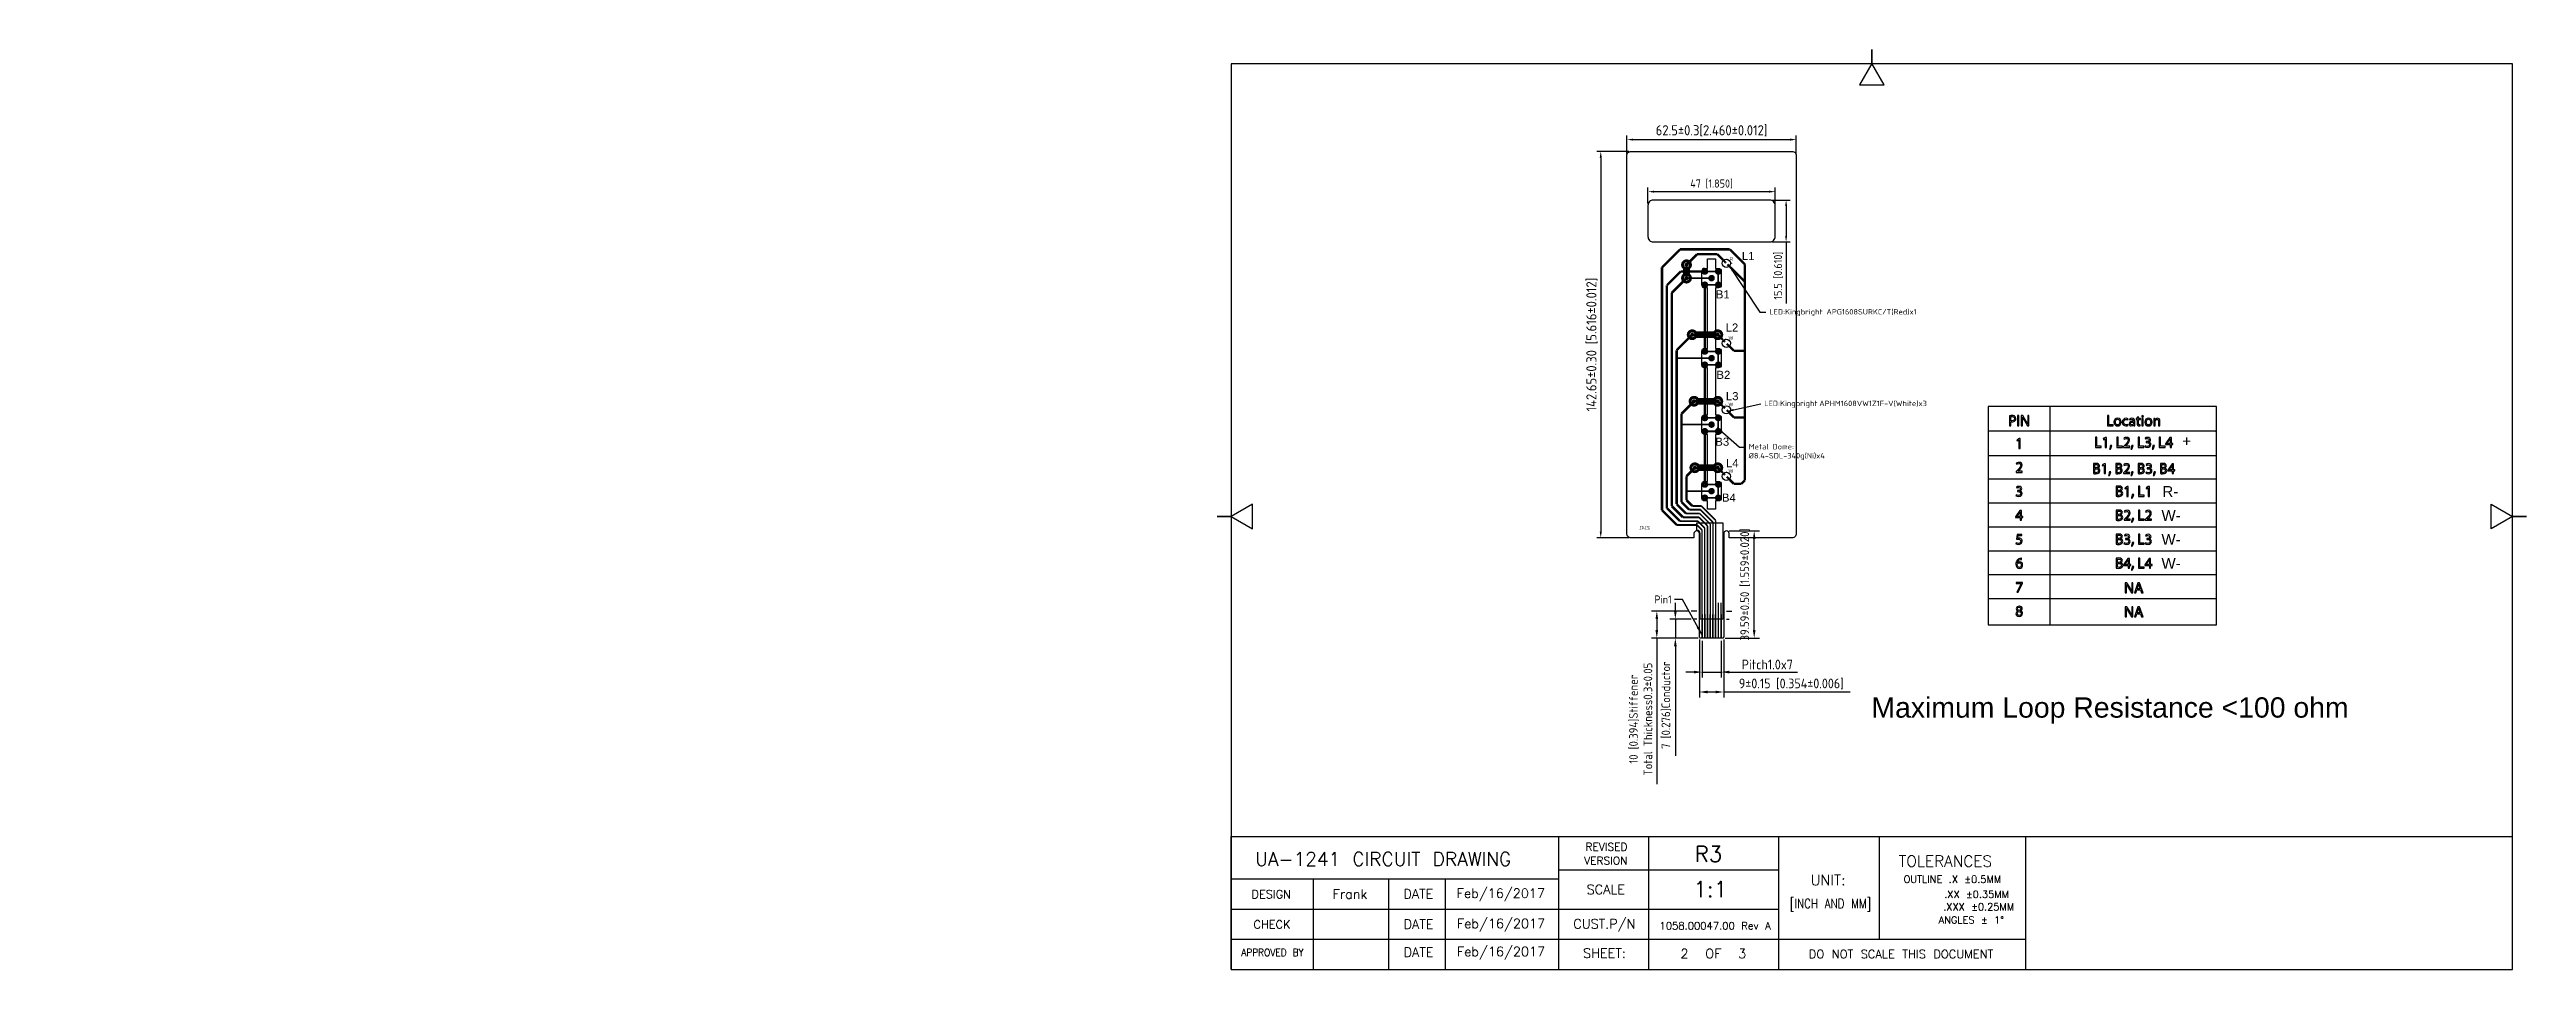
# Model space of a CAD drawing. Extents: x -2724 to 347, y -217 to 302.
# Drawn here: x -567 to 347, y -217 to 123 of the extents above; entities outside this region: 2.
import ezdxf
from ezdxf.enums import TextEntityAlignment as Align

# ---------------------------------------------------------------- set-up
doc = ezdxf.new("R2010")
doc.units = 0
doc.header["$LTSCALE"] = 0.25
doc.layers.get('0').update_dxf_attribs({"linetype": 'CONTINUOUS'})
doc.layers.get('Defpoints').update_dxf_attribs({"linetype": 'CONTINUOUS'})
for name, color, linetype in [('DIM', 6, 'CONTINUOUS'), ('Lower-Carbon', 3, 'CONTINUOUS'), ('Lower-Circuit', 1, 'CONTINUOUS'), ('lower-insulation', 172, 'CONTINUOUS'), ('Lower-Jump AG', 6, 'CONTINUOUS'), ('Lower-Jump Insulation', 5, 'CONTINUOUS'), ('MAIN', 7, 'CONTINUOUS'), ('Spacer', 42, 'CONTINUOUS')]:
    doc.layers.add(name, color=color, linetype=linetype)
doc.styles.add('S1', font='txt.shx', dxfattribs={"bigfont": 'bigfont.shx'})
doc.styles.add('S2', font='arial.ttf')
doc.styles.get("Standard").update_dxf_attribs({"font": 'ISOCP'})
doc.dimstyles.new('ISO-25_WS', dxfattribs={"dimtxt": 2.5, "dimasz": 2.5, "dimexe": 1.25, "dimexo": 0.625, "dimtad": 1, "dimdec": 4, "dimdsep": 46, "dimtxsty": 'Standard', "dimcen": 2.5, "dimadec": 0, "dimazin": 0, "dimtfac": 1, "dimtdec": 4, "dimtmove": 0, "dimatfit": 3, "dimfxl": 0, "dimtolj": 1, "dimtzin": 0, "dimarcsym": 0})

msp = doc.modelspace()

# ---------------------------------------------------------------- texts
at = {"style": 'S1'}
for s, height, p in [('REVISED ', 2.8664, (9, -171.86)), ('R3', 5.7915, (45.35, -174.493)), ('VERSION', 2.8664, (7.452, -176.924)), ('UNIT:', 3.861, (89.5, -184.137)), ('DESIGN', 3.0624, (-116.074, -189.348)), ('Frank', 3.4749, (-87.027, -189.293)), ('DATE', 3.4749, (-61.775, -189.244)), ('Feb/16/2017', 3.4749, (-31.308, -189.244)), ('SCALE', 3.4749, (7.437, -187.577)), ('1:1', 5.7915, (46.016, -187.485)), ('CHECK', 3.0624, (-115.778, -200.507)), ('DATE', 3.4749, (-61.713, -200.43)), ('Feb/16/2017', 3.4749, (-31.246, -200.43)), ('CUST.P/N', 3.4749, (6.899, -200.524)), ('1058.00047.00 Rev A', 2.7027, (47.79, -200.997)), ('DATE', 3.4749, (-61.713, -210.768)), ('Feb/16/2017', 3.4749, (-31.246, -210.768)), ('SHEET:', 3.4749, (6.925, -211.104)), ('2  OF  3', 3.4749, (47.134, -211.271)), ('DO NOT SCALE THIS DOCUMENT', 3.0888, (116.422, -211.432))]:
    msp.add_text(s, height=height, dxfattribs=at).set_placement(p, align=Align.MIDDLE)
for s, height, p in [('UA-1241 CIRCUIT DRAWING', 5.0193, (-122.013, -178.875)), ('TOLERANCES', 4.1276, (115.543, -179.184)), ('OUTLINE .X %%P0.5MM', 2.64588, (117.386, -185.136)), (' .XX %%P0.35MM', 2.64588, (130.013, -190.698)), ('ANGLES %%p 1%%D', 2.64588, (130.301, -200.191)), ('   .XXX %%P0.25MM', 2.64588, (124.315, -195.325))]:
    msp.add_text(s, height=height, dxfattribs=at).set_placement(p)
for s, height, width, p in [('[INCH AND MM]', 3.4749, 0.8, (90.405, -193.056)), ('APPROVED BY', 2.7027, 0.9, (-115.65, -210.845))]:
    msp.add_text(s, height=height, dxfattribs=dict(at, width=width)).set_placement(p, align=Align.MIDDLE)
at = {"linetype": 'Continuous', "char_height": 0.2484}
for insert, attachment_point in [((-2723.985, 301.579), 6), ((-2717.023, 298.309), 4)]:
    msp.add_mtext('\\A1; ', dxfattribs=dict(at, insert=insert, attachment_point=attachment_point))
at = {"insert": (-567.07, 36.047), "char_height": 2.25, "attachment_point": 1}
msp.add_mtext('\\A1;', dxfattribs=at)
at = {"layer": 'DIM', "color": 3, "attachment_point": 1, "style": 'S1'}
for s, insert, char_height, width in [('{\\fArial|b0|i0|c0|p32;L1}', (57.664, 47.778), 3, 240.72667), ('{\\fArial|b0|i0|c0|p32;B1}', (48.047, 33.623), 3, 240.72667), ('{\\fArial|b0|i0|c0|p32;L2}', (51.667, 21.368), 3, 240.72667), ('{\\fArial|b0|i0|c0|p32;B2}', (48.271, 3.904), 3, 240.72667), ('{\\fArial|b0|i0|c0|p32;L3}', (51.752, -3.968), 3, 240.72667), ('{\\fArial|b0|i0|c0|p32;B3}', (47.856, -20.778), 3, 240.72667), ('{\\fArial|b0|i0|c0|p32;+}', (220.243, -20.033), 4, 240.72667), ('{\\fArial|b0|i0|c0|p32;L4}', (51.784, -28.698), 3, 240.72667), ('{\\fArial|b0|i0|c0|p32;B4}', (50.304, -41.437), 3, 240.72667), ('{\\fArial|b0|i0|c0|p32;R-}', (212.889, -38.663), 4, 240.72667), ('{\\fArial|b0|i0|c0|p32;W-}', (212.555, -47.501), 4, 240.72667), ('{\\fArial|b0|i0|c0|p32;W-}', (212.555, -56.34), 4, 240.72667), ('{\\fArial|b0|i0|c0|p32;W-}', (212.555, -65.179), 4, 240.72667), ('{\\fArial|b0|i0|c0|p32;\\H0.5x; Maximum Loop Resistance <100 ohm}', (102.586, -116.657), 15, 252.98667)]:
    msp.add_mtext(s, dxfattribs=dict(at, insert=insert, char_height=char_height, width=width))
at = {"layer": 'DIM'}
for s, insert, char_height, attachment_point in [('LED:Kingbright APG1608SURKC/T(Red)x1', (67.772, 26.683), 2, 1), ('LED:{\\Fisocp.shx|c1;Kingbright\\f??|b0|i0|c0|p54;\\H0.8214x; }APHM1608VW1Z1F-V(White)x3', (65.913, -7.147), 2, 1), ('Metal Dome:\\P%%c8.4-SDL-340g(Ni)x4', (60.211, -23.122), 2, 1), ('Pin1', (31.761, -82.039), 3, 9)]:
    msp.add_mtext(s, dxfattribs=dict(at, insert=insert, char_height=char_height, attachment_point=attachment_point))
at = {"layer": 'Lower-Circuit', "style": 'S2'}
for s, p in [('R', (53.109, 44.495)), ('W', (52.738, 15.38)), ('W', (52.738, -9.175)), ('W', (52.738, -33.731))]:
    msp.add_text(s, height=1.3, dxfattribs=at).set_placement(p)
at = {"layer": 'Lower-Circuit', "style": 'S2', "text_generation_flag": 2}
for s, rotation, p in [('-', 180, (51.92, 45.571)), ('+', 90, (54.348, 44.076)), ('-', 180, (51.427, 16.306)), ('+', 90, (54.028, 14.83)), ('-', 180, (51.427, -8.25)), ('+', 90, (54.028, -9.726)), ('-', 180, (51.715, -32.797)), ('+', 90, (54.028, -34.282))]:
    msp.add_text(s, height=1, rotation=rotation, dxfattribs=at).set_placement(p)
at = {"layer": 'Lower-Circuit', "extrusion": (0, 0, -1), "insert": (23.718, -53.364), "char_height": 1.3, "width": 299.27039, "attachment_point": 1, "text_direction": (-1, 0, 0), "style": 'S1'}
msp.add_mtext('{\\fArial|b0|i0|c0|p34;2141}', dxfattribs=at)

# ---------------------------------------------------------------- blocks, each defined once
blk = doc.blocks.new('T12-1')
at = {"const_width": 1.75}
for points in [[(-4.2, 2.9, 1), (-2.9, 4.2, 1)], [(-0.6, -0.6, 1), (0.6, 0.6, 1)], [(2.9, 2.9, 1), (4.2, 4.2, 1)], [(-4.2, -4.2, 1), (-2.9, -2.9, 1)], [(2.9, -4.2, 1), (4.2, -2.9, 1)]]:
    blk.add_lwpolyline(points, format="xyb", close=True, dxfattribs=at)
blk = doc.blocks.new('*D1')
at = {"layer": 'Defpoints', "color": 0}
for p in [(15.23, 83.38), (77.73, 89.25), (77.73, 83.38)]:
    blk.add_point(p, dxfattribs=at)
at = {"layer": 'DIM', "color": 0, "lineweight": -2}
for p, q in [((15.23, 84.13), (15.23, 90.75)), ((17.48, 89.25), (75.48, 89.25)), ((77.73, 84.13), (77.73, 90.75))]:
    blk.add_line(p, q, dxfattribs=at)
at = {"layer": 'DIM', "color": 0}
for points in [[(17.48, 89.62), (17.48, 88.87), (15.23, 89.25)], [(75.48, 89.62), (75.48, 88.87), (77.73, 89.25)]]:
    blk.add_solid(points, dxfattribs=at)
at = {"layer": 'DIM', "color": 0, "insert": (46.48, 92.51), "char_height": 3.75, "attachment_point": 5}
blk.add_mtext('\\A1;62.5%%p0.3{\\Fisocp.shx|c1;[2.460}%%p0.012{\\Fisocp.shx|c1;]}', dxfattribs=at)
blk = doc.blocks.new('*D2')
at = {"layer": 'Defpoints', "color": 0}
for p in [(16.73, 84.88), (5.58, -57.77), (16.73, -57.77)]:
    blk.add_point(p, dxfattribs=at)
at = {"layer": 'DIM', "color": 0, "lineweight": -2}
for p, q in [((15.98, 84.88), (4.08, 84.88)), ((5.58, 82.63), (5.58, -55.52)), ((15.98, -57.77), (4.08, -57.77))]:
    blk.add_line(p, q, dxfattribs=at)
at = {"layer": 'DIM', "color": 0}
for points in [[(5.2, 82.63), (5.95, 82.63), (5.58, 84.88)], [(5.2, -55.52), (5.95, -55.52), (5.58, -57.77)]]:
    blk.add_solid(points, dxfattribs=at)
at = {"layer": 'DIM', "color": 0, "insert": (2.31, 13.55), "char_height": 3.75, "attachment_point": 5, "rotation": 90}
blk.add_mtext('\\A1;142.65±0.30 [5.616±0.012]', dxfattribs=at)
blk = doc.blocks.new('*D3')
at = {"layer": 'Defpoints', "color": 0}
for p in [(22.98, 64.95), (69.98, 70.03), (69.98, 64.95)]:
    blk.add_point(p, dxfattribs=at)
at = {"layer": 'DIM', "color": 0, "lineweight": -2}
for p, q in [((22.98, 65.7), (22.98, 71.53)), ((25.23, 70.03), (67.73, 70.03)), ((69.98, 65.7), (69.98, 71.53))]:
    blk.add_line(p, q, dxfattribs=at)
at = {"layer": 'DIM', "color": 0}
for points in [[(25.23, 70.41), (25.23, 69.66), (22.98, 70.03)], [(67.73, 70.41), (67.73, 69.66), (69.98, 70.03)]]:
    blk.add_solid(points, dxfattribs=at)
at = {"layer": 'DIM', "color": 0, "insert": (46.48, 72.88), "char_height": 3, "attachment_point": 5}
blk.add_mtext('\\A1;47 [1.850]', dxfattribs=at)
blk = doc.blocks.new('*D4')
at = {"layer": 'Defpoints', "color": 0}
for p in [(67.98, 66.95), (67.98, 51.45), (74, 51.45)]:
    blk.add_point(p, dxfattribs=at)
at = {"layer": 'DIM', "color": 0, "lineweight": -2}
for p, q in [((68.73, 66.95), (75.5, 66.95)), ((74, 64.7), (74, 53.7)), ((68.73, 51.45), (75.5, 51.45)), ((74, 51.45), (74, 28.8))]:
    blk.add_line(p, q, dxfattribs=at)
at = {"layer": 'DIM', "color": 0}
for points in [[(73.63, 64.7), (74.38, 64.7), (74, 66.95)], [(73.63, 53.7), (74.38, 53.7), (74, 51.45)]]:
    blk.add_solid(points, dxfattribs=at)
at = {"layer": 'DIM', "color": 0, "insert": (71.15, 39), "char_height": 3, "attachment_point": 5, "rotation": 90}
blk.add_mtext('\\A1;15.5 [0.610]', dxfattribs=at)
blk = doc.blocks.new('*D5')
at = {"layer": 'Defpoints', "color": 0}
for p in [(51.98, -55.21), (62.22, -55.21), (50.48, -94.8)]:
    blk.add_point(p, dxfattribs=at)
at = {"layer": 'DIM', "color": 0, "lineweight": -2}
for p, q in [((52.98, -55.21), (64.22, -55.21)), ((62.22, -91.8), (62.22, -58.21)), ((51.48, -94.8), (64.22, -94.8))]:
    blk.add_line(p, q, dxfattribs=at)
at = {"layer": 'DIM', "color": 0}
for points in [[(61.72, -58.21), (62.72, -58.21), (62.22, -55.21)], [(61.72, -91.8), (62.72, -91.8), (62.22, -94.8)]]:
    blk.add_solid(points, dxfattribs=at)
at = {"layer": 'DIM', "color": 0, "insert": (58.86, -75.01), "char_height": 3.2, "attachment_point": 5, "rotation": 90}
blk.add_mtext('\\A1;39.59±0.50 [1.559±0.020]', dxfattribs=at)
blk = doc.blocks.new('*D6')
at = {"layer": 'Defpoints', "color": 0}
for p in [(33.12, -87.8), (39.98, -87.8), (42.48, -94.8)]:
    blk.add_point(p, dxfattribs=at)
at = {"layer": 'DIM', "color": 0, "lineweight": -2}
for p, q in [((33.12, -84.8), (33.12, -81.8)), ((38.98, -87.8), (31.12, -87.8)), ((33.12, -87.8), (33.12, -94.8)), ((41.48, -94.8), (31.12, -94.8)), ((33.12, -97.8), (33.12, -138.24))]:
    blk.add_line(p, q, dxfattribs=at)
at = {"layer": 'DIM', "color": 0}
for points in [[(32.62, -84.8), (33.62, -84.8), (33.12, -87.8)], [(32.62, -97.8), (33.62, -97.8), (33.12, -94.8)]]:
    blk.add_solid(points, dxfattribs=at)
at = {"layer": 'DIM', "color": 0, "insert": (29.76, -119.52), "char_height": 3.2, "attachment_point": 5, "rotation": 90}
blk.add_mtext('\\A1;7 [0.276]{\\Fisocp.shx|c1;Conductor}', dxfattribs=at)
blk = doc.blocks.new('*D7')
at = {"layer": 'Defpoints', "color": 0}
for p in [(38.98, -84.8), (26.27, -94.8), (42.48, -94.8)]:
    blk.add_point(p, dxfattribs=at)
at = {"layer": 'DIM', "color": 0, "lineweight": -2}
for p, q in [((37.98, -84.8), (24.27, -84.8)), ((26.27, -87.8), (26.27, -91.8)), ((41.48, -94.8), (24.27, -94.8)), ((26.27, -94.8), (26.27, -148.76))]:
    blk.add_line(p, q, dxfattribs=at)
at = {"layer": 'DIM', "color": 0}
for points in [[(25.77, -87.8), (26.77, -87.8), (26.27, -84.8)], [(25.77, -91.8), (26.77, -91.8), (26.27, -94.8)]]:
    blk.add_solid(points, dxfattribs=at)
at = {"layer": 'DIM', "color": 0, "insert": (20.32, -124.69), "char_height": 3.2, "attachment_point": 5, "rotation": 90}
blk.add_mtext('\\A1;10 [0.394]{\\Fisocp.shx|c1;Stiffener\\PTotal Thickness0.3%%p0.05}', dxfattribs=at)
blk = doc.blocks.new('*D8')
at = {"layer": 'Defpoints', "color": 0}
for p in [(41.98, -94.3), (50.98, -94.3), (50.98, -114.69)]:
    blk.add_point(p, dxfattribs=at)
at = {"layer": 'DIM', "color": 0, "lineweight": -2}
for p, q in [((41.98, -95.3), (41.98, -116.69)), ((50.98, -95.3), (50.98, -116.69)), ((44.98, -114.69), (47.98, -114.69)), ((50.98, -114.69), (97.67, -114.69))]:
    blk.add_line(p, q, dxfattribs=at)
at = {"layer": 'DIM', "color": 0}
for points in [[(44.98, -114.19), (44.98, -115.19), (41.98, -114.69)], [(47.98, -114.19), (47.98, -115.19), (50.98, -114.69)]]:
    blk.add_solid(points, dxfattribs=at)
at = {"layer": 'DIM', "color": 0, "insert": (75.89, -111.71), "char_height": 3.6, "attachment_point": 5}
blk.add_mtext('\\A1;9±0.15 [0.354±0.006]', dxfattribs=at)
blk = doc.blocks.new('*D9')
at = {"layer": 'Defpoints', "color": 0}
for p in [(42.98, -94.8), (49.98, -94.8), (49.98, -107.34)]:
    blk.add_point(p, dxfattribs=at)
at = {"layer": 'DIM', "color": 0, "lineweight": -2}
for p, q in [((42.98, -95.8), (42.98, -109.34)), ((49.98, -95.8), (49.98, -109.34)), ((39.98, -107.34), (36.98, -107.34)), ((42.98, -107.34), (49.98, -107.34)), ((52.98, -107.34), (78.14, -107.34))]:
    blk.add_line(p, q, dxfattribs=at)
at = {"layer": 'DIM', "color": 0}
for points in [[(39.98, -106.84), (39.98, -107.84), (42.98, -107.34)], [(52.98, -106.84), (52.98, -107.84), (49.98, -107.34)]]:
    blk.add_solid(points, dxfattribs=at)
at = {"layer": 'DIM', "color": 0, "insert": (67.06, -104.54), "char_height": 3.6, "attachment_point": 5}
blk.add_mtext('\\A1;Pitch1.0x7', dxfattribs=at)

# ---------------------------------------------------------------- dimensions: what is measured, and where the dimension line sits
at = {"layer": 'DIM'}
dim = msp.add_linear_dim(base=(77.729, 89.25), p1=(15.229, 83.376), p2=(77.729, 83.376), text='62.5%%p0.3{\\Fisocp.shx|c1;[2.460}%%p0.012{\\Fisocp.shx|c1;]}', dimstyle='ISO-25_WS', override={"dimscale": 15, "dimtxt": 0.25, "dimasz": 0.15, "dimexe": 0.1, "dimexo": 0.05, "dimgap": 0.08, "dimtoh": 1, "dimdec": 2, "dimcen": 0.3, "dimtol": 1, "dimtp": 0.3, "dimtm": 0.3, "dimtdec": 2}, dxfattribs=at)
dim.commit()
dim.dimension.update_dxf_attribs({"geometry": '*D1', "text_midpoint": (46.479, 92.512)})
for base, p1, p2, override, picture, middle in [((5.577, -57.774), (16.729, 84.876), (16.729, -57.774), {"dimscale": 15, "dimtxt": 0.25, "dimasz": 0.15, "dimexe": 0.1, "dimexo": 0.05, "dimgap": 0.08, "dimtoh": 1, "dimdec": 2, "dimcen": 0.3, "dimtol": 1, "dimlim": 0, "dimtp": 0.3, "dimtm": 0.3, "dimtdec": 2}, '*D2', (2.314, 13.551)), ((74, 51.447), (67.978, 66.947), (67.978, 51.447), {"dimscale": 15, "dimtxt": 0.2, "dimasz": 0.15, "dimexe": 0.1, "dimexo": 0.05, "dimgap": 0.08, "dimdec": 2, "dimcen": 0.3, "dimtdec": 2}, '*D4', (71.15, 38.997))]:
    dim = msp.add_linear_dim(base=base, p1=p1, p2=p2, angle=90, dimstyle='ISO-25_WS', override=override, dxfattribs=at)
    dim.commit()
    dim.dimension.update_dxf_attribs({"geometry": picture, "text_midpoint": middle})
dim = msp.add_linear_dim(base=(69.978, 70.031), p1=(22.978, 64.947), p2=(69.978, 64.947), dimstyle='ISO-25_WS', override={"dimscale": 15, "dimtxt": 0.2, "dimasz": 0.15, "dimexe": 0.1, "dimexo": 0.05, "dimgap": 0.08, "dimtoh": 1, "dimdec": 2, "dimcen": 0.3, "dimtdec": 2}, dxfattribs=at)
dim.commit()
dim.dimension.update_dxf_attribs({"geometry": '*D3', "text_midpoint": (46.478, 72.881)})
dim = msp.add_linear_dim(base=(62.22, -55.215), p1=(50.479, -94.804), p2=(51.979, -55.215), angle=90, dimstyle='ISO-25_WS', override={"dimscale": 20, "dimtxt": 0.16, "dimasz": 0.15, "dimexe": 0.1, "dimexo": 0.05, "dimgap": 0.08, "dimdec": 2, "dimcen": 0.3, "dimtol": 1, "dimlim": 0, "dimtp": 0.5, "dimtm": 0.5, "dimtdec": 2}, dxfattribs=at)
dim.commit()
dim.dimension.update_dxf_attribs({"geometry": '*D5', "text_midpoint": (62.22, -75.009), "dimtype": 128})
for base, p1, p2, text, picture, middle in [((33.119, -87.804), (42.479, -94.804), (39.979, -87.804), '<>{\\Fisocp.shx|c1;Conductor}', '*D6', (33.119, -119.524)), ((26.269, -94.804), (38.979, -84.804), (42.479, -94.804), '<>{\\Fisocp.shx|c1;Stiffener\\PTotal Thickness0.3%%p0.05}', '*D7', (26.269, -124.688))]:
    dim = msp.add_linear_dim(base=base, p1=p1, p2=p2, angle=90, text=text, dimstyle='ISO-25_WS', override={"dimscale": 20, "dimtxt": 0.16, "dimasz": 0.15, "dimexe": 0.1, "dimexo": 0.05, "dimgap": 0.08, "dimdec": 2, "dimcen": 0.3, "dimtdec": 2}, dxfattribs=at)
    dim.commit()
    dim.dimension.update_dxf_attribs({"geometry": picture, "text_midpoint": middle, "dimtype": 128})
dim = msp.add_linear_dim(base=(49.979, -107.343), p1=(42.979, -94.804), p2=(49.979, -94.804), text='Pitch1.0x7', dimstyle='ISO-25_WS', override={"dimscale": 20, "dimtxt": 0.18, "dimasz": 0.15, "dimexe": 0.1, "dimexo": 0.05, "dimgap": 0.05, "dimtoh": 1, "dimdec": 2, "dimcen": 0.3, "dimtdec": 2}, dxfattribs=at)
dim.commit()
dim.dimension.update_dxf_attribs({"geometry": '*D9', "text_midpoint": (67.059, -107.343), "dimtype": 128})
dim = msp.add_linear_dim(base=(50.979, -114.69), p1=(41.979, -94.304), p2=(50.979, -94.304), dimstyle='ISO-25_WS', override={"dimscale": 20, "dimtxt": 0.18, "dimasz": 0.15, "dimexe": 0.1, "dimexo": 0.05, "dimgap": 0.05, "dimtoh": 1, "dimdec": 2, "dimcen": 0.3, "dimtol": 1, "dimlim": 0, "dimtp": 0.15, "dimtm": 0.15, "dimtdec": 2}, dxfattribs=at)
dim.commit()
dim.dimension.update_dxf_attribs({"geometry": '*D8', "text_midpoint": (75.891, -114.69), "dimtype": 128})

# ---------------------------------------------------------------- linework, layer by layer
for points in [[(105.626, 117.303), (105.626, 117.303), (105.626, 122.504), (105.626, 117.303)], [(-130.85, 117.279), (-130.85, -217.131), (342.101, -217.131), (342.101, 117.279)], [(101.079, 109.428), (110.173, 109.428), (105.626, 117.303)], [(-122.974, -54.473), (-122.974, -45.379), (-130.85, -49.926)], [(334.226, -54.473), (334.226, -45.379), (342.101, -49.926)], [(-130.85, -49.926), (-130.85, -49.926), (-136.05, -49.926), (-130.85, -49.926)], [(342.101, -49.926), (342.101, -49.926), (347.302, -49.926), (342.101, -49.926)], [(-130.85, -217.131), (-130.85, -168.084)]]:
    msp.add_lwpolyline(points, close=True)
for points in [[(-130.85, -217.131), (-130.85, -168.084), (342.101, -168.084)], [(-10.02, -168.084), (-10.02, -217.131)], [(23.316, -217.131), (23.316, -168.084)], [(71.281, -217.131), (71.281, -168.084)], [(108.291, -168.084), (108.291, -205.984)], [(162.38, -168.084), (162.38, -217.131)], [(-10.02, -180.346), (71.281, -180.346)], [(-130.85, -183.69), (-10.02, -183.69)], [(-100.474, -217.131), (-100.474, -183.69)], [(-72.737, -183.69), (-72.737, -217.131)], [(-51.805, -183.69), (-51.805, -217.131)], [(-130.85, -194.837), (71.281, -194.837)], [(-130.85, -205.984), (162.38, -205.984)]]:
    msp.add_lwpolyline(points)
at = {"layer": 'DIM', "color": 3}
for p, q in [((171.301, -9.246), (171.301, -89.882)), ((232.901, -18.394), (148.567, -18.394)), ((232.901, -27.542), (148.567, -27.542)), ((232.901, -36.127), (148.567, -36.127)), ((232.901, -44.966), (148.567, -44.966)), ((232.901, -53.804), (148.567, -53.804)), ((232.901, -62.643), (148.567, -62.643)), ((232.901, -71.482), (148.567, -71.482)), ((232.901, -80.321), (148.567, -80.321))]:
    msp.add_line(p, q, dxfattribs=at)
for points, knots in [([(232.901, -89.882), (232.901, -89.882), (148.567, -89.882), (148.567, -89.882), (148.567, -89.882), (148.567, -89.882), (148.567, -9.246), (148.567, -9.246), (148.567, -9.246), (148.567, -9.246), (232.901, -9.246), (232.901, -9.246), (232.901, -9.246), (232.901, -9.246), (232.901, -89.882), (232.901, -89.882)], [0, 0, 0, 0, 0.25, 0.25, 0.25, 0.25, 0.5, 0.5, 0.5, 0.5, 0.75, 0.75, 0.75, 0.75, 1, 1, 1, 1]), ([(156.491, -12.687), (156.727, -12.642), (157.034, -12.609), (157.425, -12.609), (157.425, -12.609), (157.906, -12.609), (158.258, -12.721), (158.481, -12.922), (158.481, -12.922), (158.688, -13.101), (158.817, -13.375), (158.817, -13.704), (158.817, -13.704), (158.817, -14.045), (158.716, -14.313), (158.52, -14.509), (158.52, -14.509), (158.263, -14.783), (157.844, -14.923), (157.369, -14.923), (157.369, -14.923), (157.224, -14.923), (157.09, -14.917), (156.978, -14.889), (156.978, -14.889), (156.978, -14.889), (156.978, -16.404), (156.978, -16.404), (156.978, -16.404), (156.978, -16.404), (156.491, -16.404), (156.491, -16.404), (156.491, -16.404), (156.491, -16.404), (156.491, -12.687), (156.491, -12.687)], [0, 0, 0, 0, 0.1111111, 0.1111111, 0.1111111, 0.1111111, 0.2222222, 0.2222222, 0.2222222, 0.2222222, 0.3333333, 0.3333333, 0.3333333, 0.3333333, 0.4444444, 0.4444444, 0.4444444, 0.4444444, 0.5555556, 0.5555556, 0.5555556, 0.5555556, 0.6666667, 0.6666667, 0.6666667, 0.6666667, 0.7777778, 0.7777778, 0.7777778, 0.7777778, 0.8888889, 0.8888889, 0.8888889, 0.8888889, 1, 1, 1, 1]), ([(156.978, -14.492), (157.084, -14.52), (157.218, -14.531), (157.38, -14.531), (157.38, -14.531), (157.967, -14.531), (158.325, -14.246), (158.325, -13.732), (158.325, -13.732), (158.325, -13.234), (157.973, -12.995), (157.436, -12.995), (157.436, -12.995), (157.224, -12.995), (157.062, -13.012), (156.978, -13.034), (156.978, -13.034), (156.978, -13.034), (156.978, -14.492), (156.978, -14.492)], [0, 0, 0, 0, 0.2, 0.2, 0.2, 0.2, 0.4, 0.4, 0.4, 0.4, 0.6, 0.6, 0.6, 0.6, 0.8, 0.8, 0.8, 0.8, 1, 1, 1, 1]), ([(159.952, -16.404), (159.952, -16.404), (159.46, -16.404), (159.46, -16.404), (159.46, -16.404), (159.46, -16.404), (159.46, -12.637), (159.46, -12.637), (159.46, -12.637), (159.46, -12.637), (159.952, -12.637), (159.952, -12.637), (159.952, -12.637), (159.952, -12.637), (159.952, -16.404), (159.952, -16.404)], [0, 0, 0, 0, 0.25, 0.25, 0.25, 0.25, 0.5, 0.5, 0.5, 0.5, 0.75, 0.75, 0.75, 0.75, 1, 1, 1, 1]), ([(160.801, -16.404), (160.801, -16.404), (160.801, -12.637), (160.801, -12.637), (160.801, -12.637), (160.801, -12.637), (161.337, -12.637), (161.337, -12.637), (161.337, -12.637), (161.337, -12.637), (162.539, -14.543), (162.539, -14.543), (162.539, -14.543), (162.813, -14.984), (163.037, -15.381), (163.21, -15.767), (163.21, -15.767), (163.21, -15.767), (163.227, -15.761), (163.227, -15.761), (163.227, -15.761), (163.182, -15.258), (163.171, -14.8), (163.171, -14.218), (163.171, -14.218), (163.171, -14.218), (163.171, -12.637), (163.171, -12.637), (163.171, -12.637), (163.171, -12.637), (163.629, -12.637), (163.629, -12.637), (163.629, -12.637), (163.629, -12.637), (163.629, -16.404), (163.629, -16.404), (163.629, -16.404), (163.629, -16.404), (163.137, -16.404), (163.137, -16.404), (163.137, -16.404), (163.137, -16.404), (161.941, -14.492), (161.941, -14.492), (161.941, -14.492), (161.679, -14.073), (161.427, -13.643), (161.242, -13.235), (161.242, -13.235), (161.242, -13.235), (161.226, -13.24), (161.226, -13.24), (161.226, -13.24), (161.254, -13.715), (161.259, -14.169), (161.259, -14.794), (161.259, -14.794), (161.259, -14.794), (161.259, -16.404), (161.259, -16.404), (161.259, -16.404), (161.259, -16.404), (160.801, -16.404), (160.801, -16.404)], [0, 0, 0, 0, 0.0625, 0.0625, 0.0625, 0.0625, 0.125, 0.125, 0.125, 0.125, 0.1875, 0.1875, 0.1875, 0.1875, 0.25, 0.25, 0.25, 0.25, 0.3125, 0.3125, 0.3125, 0.3125, 0.375, 0.375, 0.375, 0.375, 0.4375, 0.4375, 0.4375, 0.4375, 0.5, 0.5, 0.5, 0.5, 0.5625, 0.5625, 0.5625, 0.5625, 0.625, 0.625, 0.625, 0.625, 0.6875, 0.6875, 0.6875, 0.6875, 0.75, 0.75, 0.75, 0.75, 0.8125, 0.8125, 0.8125, 0.8125, 0.875, 0.875, 0.875, 0.875, 0.9375, 0.9375, 0.9375, 0.9375, 1, 1, 1, 1]), ([(192.686, -12.637), (192.686, -12.637), (193.178, -12.637), (193.178, -12.637), (193.178, -12.637), (193.178, -12.637), (193.178, -15.996), (193.178, -15.996), (193.178, -15.996), (193.178, -15.996), (194.788, -15.996), (194.788, -15.996), (194.788, -15.996), (194.788, -15.996), (194.788, -16.404), (194.788, -16.404), (194.788, -16.404), (194.788, -16.404), (192.686, -16.404), (192.686, -16.404), (192.686, -16.404), (192.686, -16.404), (192.686, -12.637), (192.686, -12.637)], [0, 0, 0, 0, 0.1666667, 0.1666667, 0.1666667, 0.1666667, 0.3333333, 0.3333333, 0.3333333, 0.3333333, 0.5, 0.5, 0.5, 0.5, 0.6666667, 0.6666667, 0.6666667, 0.6666667, 0.8333333, 0.8333333, 0.8333333, 0.8333333, 1, 1, 1, 1]), ([(196.336, -16.466), (195.609, -16.466), (195.039, -15.929), (195.039, -15.074), (195.039, -15.074), (195.039, -14.168), (195.637, -13.637), (196.381, -13.637), (196.381, -13.637), (197.157, -13.637), (197.683, -14.202), (197.683, -15.023), (197.683, -15.023), (197.683, -16.029), (196.984, -16.466), (196.342, -16.466), (196.342, -16.466), (196.342, -16.466), (196.336, -16.466), (196.336, -16.466)], [0, 0, 0, 0, 0.2, 0.2, 0.2, 0.2, 0.4, 0.4, 0.4, 0.4, 0.6, 0.6, 0.6, 0.6, 0.8, 0.8, 0.8, 0.8, 1, 1, 1, 1]), ([(196.358, -16.096), (196.828, -16.096), (197.18, -15.655), (197.18, -15.04), (197.18, -15.04), (197.18, -14.582), (196.951, -14.006), (196.369, -14.006), (196.369, -14.006), (195.794, -14.006), (195.543, -14.543), (195.543, -15.057), (195.543, -15.057), (195.543, -15.649), (195.878, -16.096), (196.353, -16.096), (196.353, -16.096), (196.353, -16.096), (196.358, -16.096), (196.358, -16.096)], [0, 0, 0, 0, 0.2, 0.2, 0.2, 0.2, 0.4, 0.4, 0.4, 0.4, 0.6, 0.6, 0.6, 0.6, 0.8, 0.8, 0.8, 0.8, 1, 1, 1, 1]), ([(200.232, -16.303), (200.103, -16.365), (199.818, -16.46), (199.455, -16.46), (199.455, -16.46), (198.639, -16.46), (198.108, -15.906), (198.108, -15.079), (198.108, -15.079), (198.108, -14.246), (198.678, -13.637), (199.561, -13.637), (199.561, -13.637), (199.852, -13.637), (200.109, -13.71), (200.243, -13.782), (200.243, -13.782), (200.243, -13.782), (200.131, -14.157), (200.131, -14.157), (200.131, -14.157), (200.014, -14.095), (199.829, -14.028), (199.561, -14.028), (199.561, -14.028), (198.94, -14.028), (198.605, -14.493), (198.605, -15.051), (198.605, -15.051), (198.605, -15.677), (199.008, -16.063), (199.544, -16.063), (199.544, -16.063), (199.824, -16.063), (200.008, -15.996), (200.148, -15.934), (200.148, -15.934), (200.148, -15.934), (200.232, -16.303), (200.232, -16.303)], [0, 0, 0, 0, 0.1, 0.1, 0.1, 0.1, 0.2, 0.2, 0.2, 0.2, 0.3, 0.3, 0.3, 0.3, 0.4, 0.4, 0.4, 0.4, 0.5, 0.5, 0.5, 0.5, 0.6, 0.6, 0.6, 0.6, 0.7, 0.7, 0.7, 0.7, 0.8, 0.8, 0.8, 0.8, 0.9, 0.9, 0.9, 0.9, 1, 1, 1, 1]), ([(202.713, -15.755), (202.713, -15.99), (202.724, -16.219), (202.752, -16.404), (202.752, -16.404), (202.752, -16.404), (202.311, -16.404), (202.311, -16.404), (202.311, -16.404), (202.311, -16.404), (202.266, -16.063), (202.266, -16.063), (202.266, -16.063), (202.266, -16.063), (202.249, -16.063), (202.249, -16.063), (202.249, -16.063), (202.104, -16.275), (201.808, -16.465), (201.422, -16.465), (201.422, -16.465), (200.875, -16.465), (200.595, -16.08), (200.595, -15.689), (200.595, -15.689), (200.595, -15.034), (201.176, -14.677), (202.221, -14.682), (202.221, -14.682), (202.221, -14.682), (202.221, -14.627), (202.221, -14.627), (202.221, -14.627), (202.221, -14.403), (202.16, -13.995), (201.607, -14.001), (201.607, -14.001), (201.35, -14.001), (201.087, -14.073), (200.897, -14.202), (200.897, -14.202), (200.897, -14.202), (200.785, -13.872), (200.785, -13.872), (200.785, -13.872), (201.009, -13.732), (201.339, -13.637), (201.679, -13.637), (201.679, -13.637), (202.512, -13.637), (202.713, -14.202), (202.713, -14.744), (202.713, -14.744), (202.713, -14.744), (202.713, -15.755), (202.713, -15.755)], [0, 0, 0, 0, 0.0714286, 0.0714286, 0.0714286, 0.0714286, 0.1428571, 0.1428571, 0.1428571, 0.1428571, 0.2142857, 0.2142857, 0.2142857, 0.2142857, 0.2857143, 0.2857143, 0.2857143, 0.2857143, 0.3571429, 0.3571429, 0.3571429, 0.3571429, 0.4285714, 0.4285714, 0.4285714, 0.4285714, 0.5, 0.5, 0.5, 0.5, 0.5714286, 0.5714286, 0.5714286, 0.5714286, 0.6428571, 0.6428571, 0.6428571, 0.6428571, 0.7142857, 0.7142857, 0.7142857, 0.7142857, 0.7857143, 0.7857143, 0.7857143, 0.7857143, 0.8571429, 0.8571429, 0.8571429, 0.8571429, 0.9285714, 0.9285714, 0.9285714, 0.9285714, 1, 1, 1, 1]), ([(202.232, -15.023), (201.696, -15.012), (201.087, -15.107), (201.087, -15.632), (201.087, -15.632), (201.087, -15.957), (201.299, -16.102), (201.545, -16.102), (201.545, -16.102), (201.903, -16.102), (202.132, -15.879), (202.21, -15.649), (202.21, -15.649), (202.227, -15.599), (202.232, -15.543), (202.232, -15.493), (202.232, -15.493), (202.232, -15.493), (202.232, -15.023), (202.232, -15.023)], [0, 0, 0, 0, 0.2, 0.2, 0.2, 0.2, 0.4, 0.4, 0.4, 0.4, 0.6, 0.6, 0.6, 0.6, 0.8, 0.8, 0.8, 0.8, 1, 1, 1, 1]), ([(204.072, -13.051), (204.072, -13.051), (204.072, -13.698), (204.072, -13.698), (204.072, -13.698), (204.072, -13.698), (204.776, -13.698), (204.776, -13.698), (204.776, -13.698), (204.776, -13.698), (204.776, -14.073), (204.776, -14.073), (204.776, -14.073), (204.776, -14.073), (204.072, -14.073), (204.072, -14.073), (204.072, -14.073), (204.072, -14.073), (204.072, -15.526), (204.072, -15.526), (204.072, -15.526), (204.072, -15.861), (204.167, -16.051), (204.44, -16.051), (204.44, -16.051), (204.574, -16.051), (204.653, -16.041), (204.725, -16.018), (204.725, -16.018), (204.725, -16.018), (204.748, -16.392), (204.748, -16.392), (204.748, -16.392), (204.653, -16.426), (204.502, -16.46), (204.312, -16.46), (204.312, -16.46), (204.083, -16.46), (203.898, -16.382), (203.781, -16.253), (203.781, -16.253), (203.647, -16.102), (203.591, -15.861), (203.591, -15.543), (203.591, -15.543), (203.591, -15.543), (203.591, -14.073), (203.591, -14.073), (203.591, -14.073), (203.591, -14.073), (203.172, -14.073), (203.172, -14.073), (203.172, -14.073), (203.172, -14.073), (203.172, -13.698), (203.172, -13.698), (203.172, -13.698), (203.172, -13.698), (203.591, -13.698), (203.591, -13.698), (203.591, -13.698), (203.591, -13.698), (203.591, -13.201), (203.591, -13.201), (203.591, -13.201), (203.591, -13.201), (204.072, -13.051), (204.072, -13.051)], [0, 0, 0, 0, 0.0588235, 0.0588235, 0.0588235, 0.0588235, 0.1176471, 0.1176471, 0.1176471, 0.1176471, 0.1764706, 0.1764706, 0.1764706, 0.1764706, 0.2352941, 0.2352941, 0.2352941, 0.2352941, 0.2941176, 0.2941176, 0.2941176, 0.2941176, 0.3529412, 0.3529412, 0.3529412, 0.3529412, 0.4117647, 0.4117647, 0.4117647, 0.4117647, 0.4705882, 0.4705882, 0.4705882, 0.4705882, 0.5294118, 0.5294118, 0.5294118, 0.5294118, 0.5882353, 0.5882353, 0.5882353, 0.5882353, 0.6470588, 0.6470588, 0.6470588, 0.6470588, 0.7058824, 0.7058824, 0.7058824, 0.7058824, 0.7647059, 0.7647059, 0.7647059, 0.7647059, 0.8235294, 0.8235294, 0.8235294, 0.8235294, 0.8823529, 0.8823529, 0.8823529, 0.8823529, 0.9411765, 0.9411765, 0.9411765, 0.9411765, 1, 1, 1, 1]), ([(205.564, -13.24), (205.385, -13.24), (205.268, -13.101), (205.268, -12.939), (205.268, -12.939), (205.268, -12.765), (205.391, -12.631), (205.575, -12.631), (205.575, -12.631), (205.754, -12.631), (205.877, -12.765), (205.877, -12.939), (205.877, -12.939), (205.877, -13.101), (205.759, -13.24), (205.569, -13.24), (205.569, -13.24), (205.569, -13.24), (205.564, -13.24), (205.564, -13.24)], [0, 0, 0, 0, 0.2, 0.2, 0.2, 0.2, 0.4, 0.4, 0.4, 0.4, 0.6, 0.6, 0.6, 0.6, 0.8, 0.8, 0.8, 0.8, 1, 1, 1, 1]), ([(205.329, -13.699), (205.329, -13.699), (205.821, -13.699), (205.821, -13.699), (205.821, -13.699), (205.821, -13.699), (205.821, -16.404), (205.821, -16.404), (205.821, -16.404), (205.821, -16.404), (205.329, -16.404), (205.329, -16.404), (205.329, -16.404), (205.329, -16.404), (205.329, -13.699), (205.329, -13.699)], [0, 0, 0, 0, 0.25, 0.25, 0.25, 0.25, 0.5, 0.5, 0.5, 0.5, 0.75, 0.75, 0.75, 0.75, 1, 1, 1, 1]), ([(207.738, -16.466), (207.011, -16.466), (206.441, -15.929), (206.441, -15.074), (206.441, -15.074), (206.441, -14.168), (207.039, -13.637), (207.783, -13.637), (207.783, -13.637), (208.559, -13.637), (209.085, -14.202), (209.085, -15.023), (209.085, -15.023), (209.085, -16.029), (208.386, -16.466), (207.743, -16.466), (207.743, -16.466), (207.743, -16.466), (207.738, -16.466), (207.738, -16.466)], [0, 0, 0, 0, 0.2, 0.2, 0.2, 0.2, 0.4, 0.4, 0.4, 0.4, 0.6, 0.6, 0.6, 0.6, 0.8, 0.8, 0.8, 0.8, 1, 1, 1, 1]), ([(207.76, -16.096), (208.23, -16.096), (208.582, -15.655), (208.582, -15.04), (208.582, -15.04), (208.582, -14.582), (208.353, -14.006), (207.771, -14.006), (207.771, -14.006), (207.196, -14.006), (206.944, -14.543), (206.944, -15.057), (206.944, -15.057), (206.944, -15.649), (207.28, -16.096), (207.755, -16.096), (207.755, -16.096), (207.755, -16.096), (207.76, -16.096), (207.76, -16.096)], [0, 0, 0, 0, 0.2, 0.2, 0.2, 0.2, 0.4, 0.4, 0.4, 0.4, 0.6, 0.6, 0.6, 0.6, 0.8, 0.8, 0.8, 0.8, 1, 1, 1, 1]), ([(209.705, -14.431), (209.705, -14.146), (209.7, -13.922), (209.683, -13.699), (209.683, -13.699), (209.683, -13.699), (210.119, -13.699), (210.119, -13.699), (210.119, -13.699), (210.119, -13.699), (210.147, -14.14), (210.147, -14.14), (210.147, -14.14), (210.147, -14.14), (210.158, -14.14), (210.158, -14.14), (210.158, -14.14), (210.292, -13.889), (210.605, -13.637), (211.052, -13.637), (211.052, -13.637), (211.427, -13.637), (212.008, -13.861), (212.008, -14.788), (212.008, -14.788), (212.008, -14.788), (212.008, -16.404), (212.008, -16.404), (212.008, -16.404), (212.008, -16.404), (211.516, -16.404), (211.516, -16.404), (211.516, -16.404), (211.516, -16.404), (211.516, -14.844), (211.516, -14.844), (211.516, -14.844), (211.516, -14.408), (211.354, -14.04), (210.89, -14.04), (210.89, -14.04), (210.572, -14.04), (210.32, -14.269), (210.231, -14.543), (210.231, -14.543), (210.208, -14.604), (210.197, -14.694), (210.197, -14.772), (210.197, -14.772), (210.197, -14.772), (210.197, -16.404), (210.197, -16.404), (210.197, -16.404), (210.197, -16.404), (209.705, -16.404), (209.705, -16.404), (209.705, -16.404), (209.705, -16.404), (209.705, -14.431), (209.705, -14.431)], [0, 0, 0, 0, 0.0666667, 0.0666667, 0.0666667, 0.0666667, 0.1333333, 0.1333333, 0.1333333, 0.1333333, 0.2, 0.2, 0.2, 0.2, 0.2666667, 0.2666667, 0.2666667, 0.2666667, 0.3333333, 0.3333333, 0.3333333, 0.3333333, 0.4, 0.4, 0.4, 0.4, 0.4666667, 0.4666667, 0.4666667, 0.4666667, 0.5333333, 0.5333333, 0.5333333, 0.5333333, 0.6, 0.6, 0.6, 0.6, 0.6666667, 0.6666667, 0.6666667, 0.6666667, 0.7333333, 0.7333333, 0.7333333, 0.7333333, 0.8, 0.8, 0.8, 0.8, 0.8666667, 0.8666667, 0.8666667, 0.8666667, 0.9333333, 0.9333333, 0.9333333, 0.9333333, 1, 1, 1, 1]), ([(159.946, -21.59), (159.946, -21.59), (159.935, -21.59), (159.935, -21.59), (159.935, -21.59), (159.935, -21.59), (159.303, -21.931), (159.303, -21.931), (159.303, -21.931), (159.303, -21.931), (159.208, -21.557), (159.208, -21.557), (159.208, -21.557), (159.208, -21.557), (160.002, -21.132), (160.002, -21.132), (160.002, -21.132), (160.002, -21.132), (160.421, -21.132), (160.421, -21.132), (160.421, -21.132), (160.421, -21.132), (160.421, -24.764), (160.421, -24.764), (160.421, -24.764), (160.421, -24.764), (159.946, -24.764), (159.946, -24.764), (159.946, -24.764), (159.946, -24.764), (159.946, -21.59), (159.946, -21.59)], [0, 0, 0, 0, 0.125, 0.125, 0.125, 0.125, 0.25, 0.25, 0.25, 0.25, 0.375, 0.375, 0.375, 0.375, 0.5, 0.5, 0.5, 0.5, 0.625, 0.625, 0.625, 0.625, 0.75, 0.75, 0.75, 0.75, 0.875, 0.875, 0.875, 0.875, 1, 1, 1, 1]), ([(188.229, -20.603), (188.229, -20.603), (188.721, -20.603), (188.721, -20.603), (188.721, -20.603), (188.721, -20.603), (188.721, -23.962), (188.721, -23.962), (188.721, -23.962), (188.721, -23.962), (190.331, -23.962), (190.331, -23.962), (190.331, -23.962), (190.331, -23.962), (190.331, -24.37), (190.331, -24.37), (190.331, -24.37), (190.331, -24.37), (188.229, -24.37), (188.229, -24.37), (188.229, -24.37), (188.229, -24.37), (188.229, -20.603), (188.229, -20.603)], [0, 0, 0, 0, 0.1666667, 0.1666667, 0.1666667, 0.1666667, 0.3333333, 0.3333333, 0.3333333, 0.3333333, 0.5, 0.5, 0.5, 0.5, 0.6666667, 0.6666667, 0.6666667, 0.6666667, 0.8333333, 0.8333333, 0.8333333, 0.8333333, 1, 1, 1, 1]), ([(191.767, -21.195), (191.767, -21.195), (191.756, -21.195), (191.756, -21.195), (191.756, -21.195), (191.756, -21.195), (191.124, -21.536), (191.124, -21.536), (191.124, -21.536), (191.124, -21.536), (191.029, -21.162), (191.029, -21.162), (191.029, -21.162), (191.029, -21.162), (191.823, -20.737), (191.823, -20.737), (191.823, -20.737), (191.823, -20.737), (192.242, -20.737), (192.242, -20.737), (192.242, -20.737), (192.242, -20.737), (192.242, -24.37), (192.242, -24.37), (192.242, -24.37), (192.242, -24.37), (191.767, -24.37), (191.767, -24.37), (191.767, -24.37), (191.767, -24.37), (191.767, -21.195), (191.767, -21.195)], [0, 0, 0, 0, 0.125, 0.125, 0.125, 0.125, 0.25, 0.25, 0.25, 0.25, 0.375, 0.375, 0.375, 0.375, 0.5, 0.5, 0.5, 0.5, 0.625, 0.625, 0.625, 0.625, 0.75, 0.75, 0.75, 0.75, 0.875, 0.875, 0.875, 0.875, 1, 1, 1, 1]), ([(193.405, -25.062), (193.528, -24.727), (193.679, -24.129), (193.74, -23.721), (193.74, -23.721), (193.74, -23.721), (194.287, -23.666), (194.287, -23.666), (194.287, -23.666), (194.154, -24.141), (193.908, -24.761), (193.751, -25.023), (193.751, -25.023), (193.751, -25.023), (193.405, -25.062), (193.405, -25.062)], [0, 0, 0, 0, 0.25, 0.25, 0.25, 0.25, 0.5, 0.5, 0.5, 0.5, 0.75, 0.75, 0.75, 0.75, 1, 1, 1, 1]), ([(196.076, -20.603), (196.076, -20.603), (196.568, -20.603), (196.568, -20.603), (196.568, -20.603), (196.568, -20.603), (196.568, -23.962), (196.568, -23.962), (196.568, -23.962), (196.568, -23.962), (198.178, -23.962), (198.178, -23.962), (198.178, -23.962), (198.178, -23.962), (198.178, -24.37), (198.178, -24.37), (198.178, -24.37), (198.178, -24.37), (196.076, -24.37), (196.076, -24.37), (196.076, -24.37), (196.076, -24.37), (196.076, -20.603), (196.076, -20.603)], [0, 0, 0, 0, 0.1666667, 0.1666667, 0.1666667, 0.1666667, 0.3333333, 0.3333333, 0.3333333, 0.3333333, 0.5, 0.5, 0.5, 0.5, 0.6666667, 0.6666667, 0.6666667, 0.6666667, 0.8333333, 0.8333333, 0.8333333, 0.8333333, 1, 1, 1, 1]), ([(198.547, -24.37), (198.547, -24.37), (198.547, -24.068), (198.547, -24.068), (198.547, -24.068), (198.547, -24.068), (198.932, -23.693), (198.932, -23.693), (198.932, -23.693), (199.86, -22.81), (200.284, -22.341), (200.284, -21.793), (200.284, -21.793), (200.284, -21.424), (200.112, -21.083), (199.569, -21.083), (199.569, -21.083), (199.239, -21.083), (198.966, -21.251), (198.798, -21.391), (198.798, -21.391), (198.798, -21.391), (198.642, -21.044), (198.642, -21.044), (198.642, -21.044), (198.887, -20.837), (199.251, -20.675), (199.67, -20.675), (199.67, -20.675), (200.447, -20.675), (200.777, -21.212), (200.777, -21.732), (200.777, -21.732), (200.777, -22.402), (200.29, -22.944), (199.525, -23.682), (199.525, -23.682), (199.525, -23.682), (199.239, -23.95), (199.239, -23.95), (199.239, -23.95), (199.239, -23.95), (199.239, -23.962), (199.239, -23.962), (199.239, -23.962), (199.239, -23.962), (200.866, -23.962), (200.866, -23.962), (200.866, -23.962), (200.866, -23.962), (200.866, -24.37), (200.866, -24.37), (200.866, -24.37), (200.866, -24.37), (198.547, -24.37), (198.547, -24.37)], [0, 0, 0, 0, 0.0714286, 0.0714286, 0.0714286, 0.0714286, 0.1428571, 0.1428571, 0.1428571, 0.1428571, 0.2142857, 0.2142857, 0.2142857, 0.2142857, 0.2857143, 0.2857143, 0.2857143, 0.2857143, 0.3571429, 0.3571429, 0.3571429, 0.3571429, 0.4285714, 0.4285714, 0.4285714, 0.4285714, 0.5, 0.5, 0.5, 0.5, 0.5714286, 0.5714286, 0.5714286, 0.5714286, 0.6428571, 0.6428571, 0.6428571, 0.6428571, 0.7142857, 0.7142857, 0.7142857, 0.7142857, 0.7857143, 0.7857143, 0.7857143, 0.7857143, 0.8571429, 0.8571429, 0.8571429, 0.8571429, 0.9285714, 0.9285714, 0.9285714, 0.9285714, 1, 1, 1, 1]), ([(201.252, -25.062), (201.375, -24.727), (201.526, -24.129), (201.587, -23.721), (201.587, -23.721), (201.587, -23.721), (202.135, -23.666), (202.135, -23.666), (202.135, -23.666), (202.001, -24.141), (201.755, -24.761), (201.598, -25.023), (201.598, -25.023), (201.598, -25.023), (201.252, -25.062), (201.252, -25.062)], [0, 0, 0, 0, 0.25, 0.25, 0.25, 0.25, 0.5, 0.5, 0.5, 0.5, 0.75, 0.75, 0.75, 0.75, 1, 1, 1, 1]), ([(203.923, -20.603), (203.923, -20.603), (204.415, -20.603), (204.415, -20.603), (204.415, -20.603), (204.415, -20.603), (204.415, -23.962), (204.415, -23.962), (204.415, -23.962), (204.415, -23.962), (206.025, -23.962), (206.025, -23.962), (206.025, -23.962), (206.025, -23.962), (206.025, -24.37), (206.025, -24.37), (206.025, -24.37), (206.025, -24.37), (203.923, -24.37), (203.923, -24.37), (203.923, -24.37), (203.923, -24.37), (203.923, -20.603), (203.923, -20.603)], [0, 0, 0, 0, 0.1666667, 0.1666667, 0.1666667, 0.1666667, 0.3333333, 0.3333333, 0.3333333, 0.3333333, 0.5, 0.5, 0.5, 0.5, 0.6666667, 0.6666667, 0.6666667, 0.6666667, 0.8333333, 0.8333333, 0.8333333, 0.8333333, 1, 1, 1, 1]), ([(206.511, -23.81), (206.651, -23.894), (206.969, -24.034), (207.316, -24.034), (207.316, -24.034), (207.941, -24.034), (208.143, -23.637), (208.137, -23.33), (208.137, -23.33), (208.131, -22.821), (207.674, -22.603), (207.198, -22.603), (207.198, -22.603), (207.198, -22.603), (206.924, -22.603), (206.924, -22.603), (206.924, -22.603), (206.924, -22.603), (206.924, -22.235), (206.924, -22.235), (206.924, -22.235), (206.924, -22.235), (207.198, -22.235), (207.198, -22.235), (207.198, -22.235), (207.556, -22.235), (208.008, -22.05), (208.008, -21.62), (208.008, -21.62), (208.008, -21.329), (207.824, -21.072), (207.371, -21.072), (207.371, -21.072), (207.081, -21.072), (206.801, -21.2), (206.645, -21.313), (206.645, -21.313), (206.645, -21.313), (206.511, -20.955), (206.511, -20.955), (206.511, -20.955), (206.706, -20.815), (207.075, -20.675), (207.466, -20.675), (207.466, -20.675), (208.182, -20.675), (208.506, -21.1), (208.506, -21.542), (208.506, -21.542), (208.506, -21.922), (208.277, -22.24), (207.835, -22.403), (207.835, -22.403), (207.835, -22.403), (207.835, -22.413), (207.835, -22.413), (207.835, -22.413), (208.282, -22.497), (208.646, -22.832), (208.646, -23.341), (208.646, -23.341), (208.646, -23.923), (208.187, -24.431), (207.321, -24.431), (207.321, -24.431), (206.913, -24.431), (206.555, -24.303), (206.377, -24.185), (206.377, -24.185), (206.377, -24.185), (206.511, -23.81), (206.511, -23.81)], [0, 0, 0, 0, 0.0555556, 0.0555556, 0.0555556, 0.0555556, 0.1111111, 0.1111111, 0.1111111, 0.1111111, 0.1666667, 0.1666667, 0.1666667, 0.1666667, 0.2222222, 0.2222222, 0.2222222, 0.2222222, 0.2777778, 0.2777778, 0.2777778, 0.2777778, 0.3333333, 0.3333333, 0.3333333, 0.3333333, 0.3888889, 0.3888889, 0.3888889, 0.3888889, 0.4444444, 0.4444444, 0.4444444, 0.4444444, 0.5, 0.5, 0.5, 0.5, 0.5555556, 0.5555556, 0.5555556, 0.5555556, 0.6111111, 0.6111111, 0.6111111, 0.6111111, 0.6666667, 0.6666667, 0.6666667, 0.6666667, 0.7222222, 0.7222222, 0.7222222, 0.7222222, 0.7777778, 0.7777778, 0.7777778, 0.7777778, 0.8333333, 0.8333333, 0.8333333, 0.8333333, 0.8888889, 0.8888889, 0.8888889, 0.8888889, 0.9444444, 0.9444444, 0.9444444, 0.9444444, 1, 1, 1, 1]), ([(209.099, -25.062), (209.222, -24.727), (209.373, -24.129), (209.434, -23.721), (209.434, -23.721), (209.434, -23.721), (209.982, -23.666), (209.982, -23.666), (209.982, -23.666), (209.848, -24.141), (209.602, -24.761), (209.445, -25.023), (209.445, -25.023), (209.445, -25.023), (209.099, -25.062), (209.099, -25.062)], [0, 0, 0, 0, 0.25, 0.25, 0.25, 0.25, 0.5, 0.5, 0.5, 0.5, 0.75, 0.75, 0.75, 0.75, 1, 1, 1, 1]), ([(211.77, -20.603), (211.77, -20.603), (212.262, -20.603), (212.262, -20.603), (212.262, -20.603), (212.262, -20.603), (212.262, -23.962), (212.262, -23.962), (212.262, -23.962), (212.262, -23.962), (213.872, -23.962), (213.872, -23.962), (213.872, -23.962), (213.872, -23.962), (213.872, -24.37), (213.872, -24.37), (213.872, -24.37), (213.872, -24.37), (211.77, -24.37), (211.77, -24.37), (211.77, -24.37), (211.77, -24.37), (211.77, -20.603), (211.77, -20.603)], [0, 0, 0, 0, 0.1666667, 0.1666667, 0.1666667, 0.1666667, 0.3333333, 0.3333333, 0.3333333, 0.3333333, 0.5, 0.5, 0.5, 0.5, 0.6666667, 0.6666667, 0.6666667, 0.6666667, 0.8333333, 0.8333333, 0.8333333, 0.8333333, 1, 1, 1, 1]), ([(215.761, -24.37), (215.761, -24.37), (215.761, -23.375), (215.761, -23.375), (215.761, -23.375), (215.761, -23.375), (214.073, -23.375), (214.073, -23.375), (214.073, -23.375), (214.073, -23.375), (214.073, -23.056), (214.073, -23.056), (214.073, -23.056), (214.073, -23.056), (215.694, -20.737), (215.694, -20.737), (215.694, -20.737), (215.694, -20.737), (216.225, -20.737), (216.225, -20.737), (216.225, -20.737), (216.225, -20.737), (216.225, -22.995), (216.225, -22.995), (216.225, -22.995), (216.225, -22.995), (216.734, -22.995), (216.734, -22.995), (216.734, -22.995), (216.734, -22.995), (216.734, -23.375), (216.734, -23.375), (216.734, -23.375), (216.734, -23.375), (216.225, -23.375), (216.225, -23.375), (216.225, -23.375), (216.225, -23.375), (216.225, -24.37), (216.225, -24.37), (216.225, -24.37), (216.225, -24.37), (215.761, -24.37), (215.761, -24.37)], [0, 0, 0, 0, 0.0909091, 0.0909091, 0.0909091, 0.0909091, 0.1818182, 0.1818182, 0.1818182, 0.1818182, 0.2727273, 0.2727273, 0.2727273, 0.2727273, 0.3636364, 0.3636364, 0.3636364, 0.3636364, 0.4545455, 0.4545455, 0.4545455, 0.4545455, 0.5454545, 0.5454545, 0.5454545, 0.5454545, 0.6363636, 0.6363636, 0.6363636, 0.6363636, 0.7272727, 0.7272727, 0.7272727, 0.7272727, 0.8181818, 0.8181818, 0.8181818, 0.8181818, 0.9090909, 0.9090909, 0.9090909, 0.9090909, 1, 1, 1, 1]), ([(215.761, -22.995), (215.761, -22.995), (215.761, -21.782), (215.761, -21.782), (215.761, -21.782), (215.761, -21.592), (215.766, -21.402), (215.778, -21.212), (215.778, -21.212), (215.778, -21.212), (215.761, -21.212), (215.761, -21.212), (215.761, -21.212), (215.649, -21.424), (215.56, -21.581), (215.459, -21.748), (215.459, -21.748), (215.459, -21.748), (214.571, -22.984), (214.571, -22.984), (214.571, -22.984), (214.571, -22.984), (214.571, -22.995), (214.571, -22.995), (214.571, -22.995), (214.571, -22.995), (215.761, -22.995), (215.761, -22.995)], [0, 0, 0, 0, 0.1428571, 0.1428571, 0.1428571, 0.1428571, 0.2857143, 0.2857143, 0.2857143, 0.2857143, 0.4285714, 0.4285714, 0.4285714, 0.4285714, 0.5714286, 0.5714286, 0.5714286, 0.5714286, 0.7142857, 0.7142857, 0.7142857, 0.7142857, 0.8571429, 0.8571429, 0.8571429, 0.8571429, 1, 1, 1, 1]), ([(158.878, -33.614), (158.878, -33.614), (158.878, -33.312), (158.878, -33.312), (158.878, -33.312), (158.878, -33.312), (159.264, -32.938), (159.264, -32.938), (159.264, -32.938), (160.192, -32.055), (160.616, -31.585), (160.616, -31.038), (160.616, -31.038), (160.616, -30.668), (160.444, -30.328), (159.901, -30.328), (159.901, -30.328), (159.571, -30.328), (159.298, -30.495), (159.13, -30.635), (159.13, -30.635), (159.13, -30.635), (158.973, -30.288), (158.973, -30.288), (158.973, -30.288), (159.219, -30.082), (159.583, -29.92), (160.002, -29.92), (160.002, -29.92), (160.779, -29.92), (161.109, -30.456), (161.109, -30.976), (161.109, -30.976), (161.109, -31.646), (160.622, -32.188), (159.856, -32.926), (159.856, -32.926), (159.856, -32.926), (159.571, -33.195), (159.571, -33.195), (159.571, -33.195), (159.571, -33.195), (159.571, -33.206), (159.571, -33.206), (159.571, -33.206), (159.571, -33.206), (161.197, -33.206), (161.197, -33.206), (161.197, -33.206), (161.197, -33.206), (161.197, -33.614), (161.197, -33.614), (161.197, -33.614), (161.197, -33.614), (158.878, -33.614), (158.878, -33.614)], [0, 0, 0, 0, 0.0714286, 0.0714286, 0.0714286, 0.0714286, 0.1428571, 0.1428571, 0.1428571, 0.1428571, 0.2142857, 0.2142857, 0.2142857, 0.2142857, 0.2857143, 0.2857143, 0.2857143, 0.2857143, 0.3571429, 0.3571429, 0.3571429, 0.3571429, 0.4285714, 0.4285714, 0.4285714, 0.4285714, 0.5, 0.5, 0.5, 0.5, 0.5714286, 0.5714286, 0.5714286, 0.5714286, 0.6428571, 0.6428571, 0.6428571, 0.6428571, 0.7142857, 0.7142857, 0.7142857, 0.7142857, 0.7857143, 0.7857143, 0.7857143, 0.7857143, 0.8571429, 0.8571429, 0.8571429, 0.8571429, 0.9285714, 0.9285714, 0.9285714, 0.9285714, 1, 1, 1, 1]), ([(187.452, -30.36), (187.665, -30.31), (188.005, -30.277), (188.341, -30.277), (188.341, -30.277), (188.827, -30.277), (189.14, -30.36), (189.369, -30.551), (189.369, -30.551), (189.564, -30.696), (189.687, -30.919), (189.687, -31.215), (189.687, -31.215), (189.687, -31.584), (189.442, -31.903), (189.05, -32.043), (189.05, -32.043), (189.05, -32.043), (189.05, -32.059), (189.05, -32.059), (189.05, -32.059), (189.408, -32.143), (189.827, -32.439), (189.827, -32.998), (189.827, -32.998), (189.827, -33.322), (189.699, -33.568), (189.503, -33.753), (189.503, -33.753), (189.246, -33.993), (188.821, -34.105), (188.207, -34.105), (188.207, -34.105), (187.871, -34.105), (187.614, -34.083), (187.452, -34.06), (187.452, -34.06), (187.452, -34.06), (187.452, -30.36), (187.452, -30.36)], [0, 0, 0, 0, 0.1, 0.1, 0.1, 0.1, 0.2, 0.2, 0.2, 0.2, 0.3, 0.3, 0.3, 0.3, 0.4, 0.4, 0.4, 0.4, 0.5, 0.5, 0.5, 0.5, 0.6, 0.6, 0.6, 0.6, 0.7, 0.7, 0.7, 0.7, 0.8, 0.8, 0.8, 0.8, 0.9, 0.9, 0.9, 0.9, 1, 1, 1, 1]), ([(187.938, -31.903), (187.938, -31.903), (188.38, -31.903), (188.38, -31.903), (188.38, -31.903), (188.888, -31.903), (189.19, -31.629), (189.19, -31.266), (189.19, -31.266), (189.19, -30.83), (188.86, -30.651), (188.369, -30.651), (188.369, -30.651), (188.145, -30.651), (188.017, -30.667), (187.938, -30.685), (187.938, -30.685), (187.938, -30.685), (187.938, -31.903), (187.938, -31.903)], [0, 0, 0, 0, 0.2, 0.2, 0.2, 0.2, 0.4, 0.4, 0.4, 0.4, 0.6, 0.6, 0.6, 0.6, 0.8, 0.8, 0.8, 0.8, 1, 1, 1, 1]), ([(187.938, -33.702), (188.039, -33.719), (188.173, -33.725), (188.346, -33.725), (188.346, -33.725), (188.849, -33.725), (189.313, -33.541), (189.313, -32.993), (189.313, -32.993), (189.313, -32.484), (188.872, -32.266), (188.341, -32.266), (188.341, -32.266), (188.341, -32.266), (187.938, -32.266), (187.938, -32.266), (187.938, -32.266), (187.938, -32.266), (187.938, -33.702), (187.938, -33.702)], [0, 0, 0, 0, 0.2, 0.2, 0.2, 0.2, 0.4, 0.4, 0.4, 0.4, 0.6, 0.6, 0.6, 0.6, 0.8, 0.8, 0.8, 0.8, 1, 1, 1, 1]), ([(191.376, -30.897), (191.376, -30.897), (191.364, -30.897), (191.364, -30.897), (191.364, -30.897), (191.364, -30.897), (190.733, -31.238), (190.733, -31.238), (190.733, -31.238), (190.733, -31.238), (190.638, -30.864), (190.638, -30.864), (190.638, -30.864), (190.638, -30.864), (191.431, -30.439), (191.431, -30.439), (191.431, -30.439), (191.431, -30.439), (191.851, -30.439), (191.851, -30.439), (191.851, -30.439), (191.851, -30.439), (191.851, -34.071), (191.851, -34.071), (191.851, -34.071), (191.851, -34.071), (191.376, -34.071), (191.376, -34.071), (191.376, -34.071), (191.376, -34.071), (191.376, -30.897), (191.376, -30.897)], [0, 0, 0, 0, 0.125, 0.125, 0.125, 0.125, 0.25, 0.25, 0.25, 0.25, 0.375, 0.375, 0.375, 0.375, 0.5, 0.5, 0.5, 0.5, 0.625, 0.625, 0.625, 0.625, 0.75, 0.75, 0.75, 0.75, 0.875, 0.875, 0.875, 0.875, 1, 1, 1, 1]), ([(193.013, -34.764), (193.136, -34.429), (193.287, -33.831), (193.348, -33.423), (193.348, -33.423), (193.348, -33.423), (193.896, -33.367), (193.896, -33.367), (193.896, -33.367), (193.762, -33.842), (193.516, -34.462), (193.36, -34.725), (193.36, -34.725), (193.36, -34.725), (193.013, -34.764), (193.013, -34.764)], [0, 0, 0, 0, 0.25, 0.25, 0.25, 0.25, 0.5, 0.5, 0.5, 0.5, 0.75, 0.75, 0.75, 0.75, 1, 1, 1, 1]), ([(195.69, -30.36), (195.903, -30.31), (196.244, -30.277), (196.579, -30.277), (196.579, -30.277), (197.065, -30.277), (197.378, -30.36), (197.607, -30.551), (197.607, -30.551), (197.803, -30.696), (197.926, -30.919), (197.926, -31.215), (197.926, -31.215), (197.926, -31.584), (197.68, -31.903), (197.289, -32.043), (197.289, -32.043), (197.289, -32.043), (197.289, -32.059), (197.289, -32.059), (197.289, -32.059), (197.646, -32.143), (198.065, -32.439), (198.065, -32.998), (198.065, -32.998), (198.065, -33.322), (197.937, -33.568), (197.741, -33.753), (197.741, -33.753), (197.484, -33.993), (197.06, -34.105), (196.445, -34.105), (196.445, -34.105), (196.11, -34.105), (195.853, -34.083), (195.69, -34.06), (195.69, -34.06), (195.69, -34.06), (195.69, -30.36), (195.69, -30.36)], [0, 0, 0, 0, 0.1, 0.1, 0.1, 0.1, 0.2, 0.2, 0.2, 0.2, 0.3, 0.3, 0.3, 0.3, 0.4, 0.4, 0.4, 0.4, 0.5, 0.5, 0.5, 0.5, 0.6, 0.6, 0.6, 0.6, 0.7, 0.7, 0.7, 0.7, 0.8, 0.8, 0.8, 0.8, 0.9, 0.9, 0.9, 0.9, 1, 1, 1, 1]), ([(196.177, -31.903), (196.177, -31.903), (196.618, -31.903), (196.618, -31.903), (196.618, -31.903), (197.127, -31.903), (197.428, -31.629), (197.428, -31.266), (197.428, -31.266), (197.428, -30.83), (197.099, -30.651), (196.607, -30.651), (196.607, -30.651), (196.383, -30.651), (196.255, -30.667), (196.177, -30.685), (196.177, -30.685), (196.177, -30.685), (196.177, -31.903), (196.177, -31.903)], [0, 0, 0, 0, 0.2, 0.2, 0.2, 0.2, 0.4, 0.4, 0.4, 0.4, 0.6, 0.6, 0.6, 0.6, 0.8, 0.8, 0.8, 0.8, 1, 1, 1, 1]), ([(196.177, -33.702), (196.277, -33.719), (196.411, -33.725), (196.585, -33.725), (196.585, -33.725), (197.087, -33.725), (197.551, -33.541), (197.551, -32.993), (197.551, -32.993), (197.551, -32.484), (197.11, -32.266), (196.579, -32.266), (196.579, -32.266), (196.579, -32.266), (196.177, -32.266), (196.177, -32.266), (196.177, -32.266), (196.177, -32.266), (196.177, -33.702), (196.177, -33.702)], [0, 0, 0, 0, 0.2, 0.2, 0.2, 0.2, 0.4, 0.4, 0.4, 0.4, 0.6, 0.6, 0.6, 0.6, 0.8, 0.8, 0.8, 0.8, 1, 1, 1, 1]), ([(198.547, -34.071), (198.547, -34.071), (198.547, -33.769), (198.547, -33.769), (198.547, -33.769), (198.547, -33.769), (198.932, -33.395), (198.932, -33.395), (198.932, -33.395), (199.86, -32.512), (200.284, -32.043), (200.284, -31.495), (200.284, -31.495), (200.284, -31.126), (200.112, -30.785), (199.569, -30.785), (199.569, -30.785), (199.239, -30.785), (198.966, -30.953), (198.798, -31.092), (198.798, -31.092), (198.798, -31.092), (198.642, -30.746), (198.642, -30.746), (198.642, -30.746), (198.887, -30.539), (199.251, -30.377), (199.67, -30.377), (199.67, -30.377), (200.447, -30.377), (200.777, -30.913), (200.777, -31.434), (200.777, -31.434), (200.777, -32.104), (200.29, -32.646), (199.525, -33.383), (199.525, -33.383), (199.525, -33.383), (199.239, -33.652), (199.239, -33.652), (199.239, -33.652), (199.239, -33.652), (199.239, -33.663), (199.239, -33.663), (199.239, -33.663), (199.239, -33.663), (200.866, -33.663), (200.866, -33.663), (200.866, -33.663), (200.866, -33.663), (200.866, -34.071), (200.866, -34.071), (200.866, -34.071), (200.866, -34.071), (198.547, -34.071), (198.547, -34.071)], [0, 0, 0, 0, 0.0714286, 0.0714286, 0.0714286, 0.0714286, 0.1428571, 0.1428571, 0.1428571, 0.1428571, 0.2142857, 0.2142857, 0.2142857, 0.2142857, 0.2857143, 0.2857143, 0.2857143, 0.2857143, 0.3571429, 0.3571429, 0.3571429, 0.3571429, 0.4285714, 0.4285714, 0.4285714, 0.4285714, 0.5, 0.5, 0.5, 0.5, 0.5714286, 0.5714286, 0.5714286, 0.5714286, 0.6428571, 0.6428571, 0.6428571, 0.6428571, 0.7142857, 0.7142857, 0.7142857, 0.7142857, 0.7857143, 0.7857143, 0.7857143, 0.7857143, 0.8571429, 0.8571429, 0.8571429, 0.8571429, 0.9285714, 0.9285714, 0.9285714, 0.9285714, 1, 1, 1, 1]), ([(201.252, -34.764), (201.375, -34.429), (201.526, -33.831), (201.587, -33.423), (201.587, -33.423), (201.587, -33.423), (202.135, -33.367), (202.135, -33.367), (202.135, -33.367), (202.001, -33.842), (201.755, -34.462), (201.598, -34.725), (201.598, -34.725), (201.598, -34.725), (201.252, -34.764), (201.252, -34.764)], [0, 0, 0, 0, 0.25, 0.25, 0.25, 0.25, 0.5, 0.5, 0.5, 0.5, 0.75, 0.75, 0.75, 0.75, 1, 1, 1, 1]), ([(203.928, -30.36), (204.141, -30.31), (204.482, -30.277), (204.817, -30.277), (204.817, -30.277), (205.304, -30.277), (205.616, -30.36), (205.846, -30.551), (205.846, -30.551), (206.041, -30.696), (206.164, -30.919), (206.164, -31.215), (206.164, -31.215), (206.164, -31.584), (205.918, -31.903), (205.527, -32.043), (205.527, -32.043), (205.527, -32.043), (205.527, -32.059), (205.527, -32.059), (205.527, -32.059), (205.885, -32.143), (206.304, -32.439), (206.304, -32.998), (206.304, -32.998), (206.304, -33.322), (206.175, -33.568), (205.98, -33.753), (205.98, -33.753), (205.723, -33.993), (205.298, -34.105), (204.683, -34.105), (204.683, -34.105), (204.348, -34.105), (204.091, -34.083), (203.928, -34.06), (203.928, -34.06), (203.928, -34.06), (203.928, -30.36), (203.928, -30.36)], [0, 0, 0, 0, 0.1, 0.1, 0.1, 0.1, 0.2, 0.2, 0.2, 0.2, 0.3, 0.3, 0.3, 0.3, 0.4, 0.4, 0.4, 0.4, 0.5, 0.5, 0.5, 0.5, 0.6, 0.6, 0.6, 0.6, 0.7, 0.7, 0.7, 0.7, 0.8, 0.8, 0.8, 0.8, 0.9, 0.9, 0.9, 0.9, 1, 1, 1, 1]), ([(204.415, -31.903), (204.415, -31.903), (204.857, -31.903), (204.857, -31.903), (204.857, -31.903), (205.365, -31.903), (205.667, -31.629), (205.667, -31.266), (205.667, -31.266), (205.667, -30.83), (205.337, -30.651), (204.845, -30.651), (204.845, -30.651), (204.622, -30.651), (204.493, -30.667), (204.415, -30.685), (204.415, -30.685), (204.415, -30.685), (204.415, -31.903), (204.415, -31.903)], [0, 0, 0, 0, 0.2, 0.2, 0.2, 0.2, 0.4, 0.4, 0.4, 0.4, 0.6, 0.6, 0.6, 0.6, 0.8, 0.8, 0.8, 0.8, 1, 1, 1, 1]), ([(204.415, -33.702), (204.516, -33.719), (204.65, -33.725), (204.823, -33.725), (204.823, -33.725), (205.326, -33.725), (205.79, -33.541), (205.79, -32.993), (205.79, -32.993), (205.79, -32.484), (205.348, -32.266), (204.817, -32.266), (204.817, -32.266), (204.817, -32.266), (204.415, -32.266), (204.415, -32.266), (204.415, -32.266), (204.415, -32.266), (204.415, -33.702), (204.415, -33.702)], [0, 0, 0, 0, 0.2, 0.2, 0.2, 0.2, 0.4, 0.4, 0.4, 0.4, 0.6, 0.6, 0.6, 0.6, 0.8, 0.8, 0.8, 0.8, 1, 1, 1, 1]), ([(206.902, -33.512), (207.042, -33.596), (207.36, -33.736), (207.707, -33.736), (207.707, -33.736), (208.333, -33.736), (208.534, -33.339), (208.529, -33.032), (208.529, -33.032), (208.523, -32.523), (208.065, -32.305), (207.59, -32.305), (207.59, -32.305), (207.59, -32.305), (207.316, -32.305), (207.316, -32.305), (207.316, -32.305), (207.316, -32.305), (207.316, -31.936), (207.316, -31.936), (207.316, -31.936), (207.316, -31.936), (207.59, -31.936), (207.59, -31.936), (207.59, -31.936), (207.947, -31.936), (208.4, -31.752), (208.4, -31.322), (208.4, -31.322), (208.4, -31.031), (208.216, -30.773), (207.763, -30.773), (207.763, -30.773), (207.472, -30.773), (207.193, -30.902), (207.036, -31.014), (207.036, -31.014), (207.036, -31.014), (206.902, -30.657), (206.902, -30.657), (206.902, -30.657), (207.098, -30.517), (207.467, -30.377), (207.858, -30.377), (207.858, -30.377), (208.574, -30.377), (208.898, -30.802), (208.898, -31.243), (208.898, -31.243), (208.898, -31.623), (208.669, -31.942), (208.227, -32.104), (208.227, -32.104), (208.227, -32.104), (208.227, -32.115), (208.227, -32.115), (208.227, -32.115), (208.674, -32.199), (209.037, -32.534), (209.037, -33.043), (209.037, -33.043), (209.037, -33.624), (208.579, -34.133), (207.713, -34.133), (207.713, -34.133), (207.305, -34.133), (206.947, -34.004), (206.768, -33.886), (206.768, -33.886), (206.768, -33.886), (206.902, -33.512), (206.902, -33.512)], [0, 0, 0, 0, 0.0555556, 0.0555556, 0.0555556, 0.0555556, 0.1111111, 0.1111111, 0.1111111, 0.1111111, 0.1666667, 0.1666667, 0.1666667, 0.1666667, 0.2222222, 0.2222222, 0.2222222, 0.2222222, 0.2777778, 0.2777778, 0.2777778, 0.2777778, 0.3333333, 0.3333333, 0.3333333, 0.3333333, 0.3888889, 0.3888889, 0.3888889, 0.3888889, 0.4444444, 0.4444444, 0.4444444, 0.4444444, 0.5, 0.5, 0.5, 0.5, 0.5555556, 0.5555556, 0.5555556, 0.5555556, 0.6111111, 0.6111111, 0.6111111, 0.6111111, 0.6666667, 0.6666667, 0.6666667, 0.6666667, 0.7222222, 0.7222222, 0.7222222, 0.7222222, 0.7777778, 0.7777778, 0.7777778, 0.7777778, 0.8333333, 0.8333333, 0.8333333, 0.8333333, 0.8888889, 0.8888889, 0.8888889, 0.8888889, 0.9444444, 0.9444444, 0.9444444, 0.9444444, 1, 1, 1, 1]), ([(209.49, -34.764), (209.613, -34.429), (209.764, -33.831), (209.825, -33.423), (209.825, -33.423), (209.825, -33.423), (210.373, -33.367), (210.373, -33.367), (210.373, -33.367), (210.239, -33.842), (209.993, -34.462), (209.836, -34.725), (209.836, -34.725), (209.836, -34.725), (209.49, -34.764), (209.49, -34.764)], [0, 0, 0, 0, 0.25, 0.25, 0.25, 0.25, 0.5, 0.5, 0.5, 0.5, 0.75, 0.75, 0.75, 0.75, 1, 1, 1, 1]), ([(212.167, -30.36), (212.38, -30.31), (212.721, -30.277), (213.056, -30.277), (213.056, -30.277), (213.542, -30.277), (213.855, -30.36), (214.084, -30.551), (214.084, -30.551), (214.28, -30.696), (214.402, -30.919), (214.402, -31.215), (214.402, -31.215), (214.402, -31.584), (214.157, -31.903), (213.766, -32.043), (213.766, -32.043), (213.766, -32.043), (213.766, -32.059), (213.766, -32.059), (213.766, -32.059), (214.123, -32.143), (214.542, -32.439), (214.542, -32.998), (214.542, -32.998), (214.542, -33.322), (214.414, -33.568), (214.218, -33.753), (214.218, -33.753), (213.961, -33.993), (213.536, -34.105), (212.922, -34.105), (212.922, -34.105), (212.586, -34.105), (212.329, -34.083), (212.167, -34.06), (212.167, -34.06), (212.167, -34.06), (212.167, -30.36), (212.167, -30.36)], [0, 0, 0, 0, 0.1, 0.1, 0.1, 0.1, 0.2, 0.2, 0.2, 0.2, 0.3, 0.3, 0.3, 0.3, 0.4, 0.4, 0.4, 0.4, 0.5, 0.5, 0.5, 0.5, 0.6, 0.6, 0.6, 0.6, 0.7, 0.7, 0.7, 0.7, 0.8, 0.8, 0.8, 0.8, 0.9, 0.9, 0.9, 0.9, 1, 1, 1, 1]), ([(212.653, -31.903), (212.653, -31.903), (213.095, -31.903), (213.095, -31.903), (213.095, -31.903), (213.603, -31.903), (213.905, -31.629), (213.905, -31.266), (213.905, -31.266), (213.905, -30.83), (213.575, -30.651), (213.084, -30.651), (213.084, -30.651), (212.86, -30.651), (212.732, -30.667), (212.653, -30.685), (212.653, -30.685), (212.653, -30.685), (212.653, -31.903), (212.653, -31.903)], [0, 0, 0, 0, 0.2, 0.2, 0.2, 0.2, 0.4, 0.4, 0.4, 0.4, 0.6, 0.6, 0.6, 0.6, 0.8, 0.8, 0.8, 0.8, 1, 1, 1, 1]), ([(212.653, -33.702), (212.754, -33.719), (212.888, -33.725), (213.061, -33.725), (213.061, -33.725), (213.564, -33.725), (214.028, -33.541), (214.028, -32.993), (214.028, -32.993), (214.028, -32.484), (213.587, -32.266), (213.056, -32.266), (213.056, -32.266), (213.056, -32.266), (212.653, -32.266), (212.653, -32.266), (212.653, -32.266), (212.653, -32.266), (212.653, -33.702), (212.653, -33.702)], [0, 0, 0, 0, 0.2, 0.2, 0.2, 0.2, 0.4, 0.4, 0.4, 0.4, 0.6, 0.6, 0.6, 0.6, 0.8, 0.8, 0.8, 0.8, 1, 1, 1, 1]), ([(216.543, -34.071), (216.543, -34.071), (216.543, -33.077), (216.543, -33.077), (216.543, -33.077), (216.543, -33.077), (214.856, -33.077), (214.856, -33.077), (214.856, -33.077), (214.856, -33.077), (214.856, -32.758), (214.856, -32.758), (214.856, -32.758), (214.856, -32.758), (216.476, -30.439), (216.476, -30.439), (216.476, -30.439), (216.476, -30.439), (217.007, -30.439), (217.007, -30.439), (217.007, -30.439), (217.007, -30.439), (217.007, -32.697), (217.007, -32.697), (217.007, -32.697), (217.007, -32.697), (217.516, -32.697), (217.516, -32.697), (217.516, -32.697), (217.516, -32.697), (217.516, -33.077), (217.516, -33.077), (217.516, -33.077), (217.516, -33.077), (217.007, -33.077), (217.007, -33.077), (217.007, -33.077), (217.007, -33.077), (217.007, -34.071), (217.007, -34.071), (217.007, -34.071), (217.007, -34.071), (216.543, -34.071), (216.543, -34.071)], [0, 0, 0, 0, 0.0909091, 0.0909091, 0.0909091, 0.0909091, 0.1818182, 0.1818182, 0.1818182, 0.1818182, 0.2727273, 0.2727273, 0.2727273, 0.2727273, 0.3636364, 0.3636364, 0.3636364, 0.3636364, 0.4545455, 0.4545455, 0.4545455, 0.4545455, 0.5454545, 0.5454545, 0.5454545, 0.5454545, 0.6363636, 0.6363636, 0.6363636, 0.6363636, 0.7272727, 0.7272727, 0.7272727, 0.7272727, 0.8181818, 0.8181818, 0.8181818, 0.8181818, 0.9090909, 0.9090909, 0.9090909, 0.9090909, 1, 1, 1, 1]), ([(216.543, -32.697), (216.543, -32.697), (216.543, -31.483), (216.543, -31.483), (216.543, -31.483), (216.543, -31.293), (216.549, -31.104), (216.56, -30.913), (216.56, -30.913), (216.56, -30.913), (216.543, -30.913), (216.543, -30.913), (216.543, -30.913), (216.432, -31.126), (216.342, -31.282), (216.242, -31.45), (216.242, -31.45), (216.242, -31.45), (215.353, -32.685), (215.353, -32.685), (215.353, -32.685), (215.353, -32.685), (215.353, -32.697), (215.353, -32.697), (215.353, -32.697), (215.353, -32.697), (216.543, -32.697), (216.543, -32.697)], [0, 0, 0, 0, 0.1428571, 0.1428571, 0.1428571, 0.1428571, 0.2857143, 0.2857143, 0.2857143, 0.2857143, 0.4285714, 0.4285714, 0.4285714, 0.4285714, 0.5714286, 0.5714286, 0.5714286, 0.5714286, 0.7142857, 0.7142857, 0.7142857, 0.7142857, 0.8571429, 0.8571429, 0.8571429, 0.8571429, 1, 1, 1, 1]), ([(158.996, -41.904), (159.135, -41.988), (159.454, -42.128), (159.8, -42.128), (159.8, -42.128), (160.426, -42.128), (160.627, -41.731), (160.622, -41.424), (160.622, -41.424), (160.616, -40.915), (160.159, -40.697), (159.683, -40.697), (159.683, -40.697), (159.683, -40.697), (159.409, -40.697), (159.409, -40.697), (159.409, -40.697), (159.409, -40.697), (159.409, -40.329), (159.409, -40.329), (159.409, -40.329), (159.409, -40.329), (159.683, -40.329), (159.683, -40.329), (159.683, -40.329), (160.041, -40.329), (160.493, -40.144), (160.493, -39.714), (160.493, -39.714), (160.493, -39.423), (160.309, -39.166), (159.856, -39.166), (159.856, -39.166), (159.566, -39.166), (159.286, -39.294), (159.13, -39.407), (159.13, -39.407), (159.13, -39.407), (158.996, -39.049), (158.996, -39.049), (158.996, -39.049), (159.191, -38.909), (159.56, -38.769), (159.951, -38.769), (159.951, -38.769), (160.667, -38.769), (160.991, -39.194), (160.991, -39.636), (160.991, -39.636), (160.991, -40.016), (160.762, -40.334), (160.32, -40.497), (160.32, -40.497), (160.32, -40.497), (160.32, -40.507), (160.32, -40.507), (160.32, -40.507), (160.767, -40.591), (161.131, -40.927), (161.131, -41.435), (161.131, -41.435), (161.131, -42.017), (160.672, -42.525), (159.806, -42.525), (159.806, -42.525), (159.398, -42.525), (159.04, -42.397), (158.862, -42.279), (158.862, -42.279), (158.862, -42.279), (158.996, -41.904), (158.996, -41.904)], [0, 0, 0, 0, 0.0555556, 0.0555556, 0.0555556, 0.0555556, 0.1111111, 0.1111111, 0.1111111, 0.1111111, 0.1666667, 0.1666667, 0.1666667, 0.1666667, 0.2222222, 0.2222222, 0.2222222, 0.2222222, 0.2777778, 0.2777778, 0.2777778, 0.2777778, 0.3333333, 0.3333333, 0.3333333, 0.3333333, 0.3888889, 0.3888889, 0.3888889, 0.3888889, 0.4444444, 0.4444444, 0.4444444, 0.4444444, 0.5, 0.5, 0.5, 0.5, 0.5555556, 0.5555556, 0.5555556, 0.5555556, 0.6111111, 0.6111111, 0.6111111, 0.6111111, 0.6666667, 0.6666667, 0.6666667, 0.6666667, 0.7222222, 0.7222222, 0.7222222, 0.7222222, 0.7777778, 0.7777778, 0.7777778, 0.7777778, 0.8333333, 0.8333333, 0.8333333, 0.8333333, 0.8888889, 0.8888889, 0.8888889, 0.8888889, 0.9444444, 0.9444444, 0.9444444, 0.9444444, 1, 1, 1, 1]), ([(195.886, -38.753), (196.099, -38.702), (196.439, -38.669), (196.775, -38.669), (196.775, -38.669), (197.261, -38.669), (197.574, -38.753), (197.803, -38.943), (197.803, -38.943), (197.999, -39.088), (198.122, -39.311), (198.122, -39.607), (198.122, -39.607), (198.122, -39.977), (197.876, -40.295), (197.484, -40.435), (197.484, -40.435), (197.484, -40.435), (197.484, -40.452), (197.484, -40.452), (197.484, -40.452), (197.842, -40.535), (198.261, -40.832), (198.261, -41.39), (198.261, -41.39), (198.261, -41.714), (198.133, -41.96), (197.937, -42.145), (197.937, -42.145), (197.68, -42.385), (197.255, -42.497), (196.641, -42.497), (196.641, -42.497), (196.305, -42.497), (196.048, -42.475), (195.886, -42.452), (195.886, -42.452), (195.886, -42.452), (195.886, -38.753), (195.886, -38.753)], [0, 0, 0, 0, 0.1, 0.1, 0.1, 0.1, 0.2, 0.2, 0.2, 0.2, 0.3, 0.3, 0.3, 0.3, 0.4, 0.4, 0.4, 0.4, 0.5, 0.5, 0.5, 0.5, 0.6, 0.6, 0.6, 0.6, 0.7, 0.7, 0.7, 0.7, 0.8, 0.8, 0.8, 0.8, 0.9, 0.9, 0.9, 0.9, 1, 1, 1, 1]), ([(196.372, -40.295), (196.372, -40.295), (196.814, -40.295), (196.814, -40.295), (196.814, -40.295), (197.322, -40.295), (197.624, -40.021), (197.624, -39.658), (197.624, -39.658), (197.624, -39.222), (197.294, -39.043), (196.803, -39.043), (196.803, -39.043), (196.579, -39.043), (196.451, -39.06), (196.372, -39.077), (196.372, -39.077), (196.372, -39.077), (196.372, -40.295), (196.372, -40.295)], [0, 0, 0, 0, 0.2, 0.2, 0.2, 0.2, 0.4, 0.4, 0.4, 0.4, 0.6, 0.6, 0.6, 0.6, 0.8, 0.8, 0.8, 0.8, 1, 1, 1, 1]), ([(196.372, -42.094), (196.473, -42.111), (196.607, -42.117), (196.78, -42.117), (196.78, -42.117), (197.283, -42.117), (197.747, -41.933), (197.747, -41.385), (197.747, -41.385), (197.747, -40.877), (197.306, -40.658), (196.775, -40.658), (196.775, -40.658), (196.775, -40.658), (196.372, -40.658), (196.372, -40.658), (196.372, -40.658), (196.372, -40.658), (196.372, -42.094), (196.372, -42.094)], [0, 0, 0, 0, 0.2, 0.2, 0.2, 0.2, 0.4, 0.4, 0.4, 0.4, 0.6, 0.6, 0.6, 0.6, 0.8, 0.8, 0.8, 0.8, 1, 1, 1, 1]), ([(199.81, -39.289), (199.81, -39.289), (199.798, -39.289), (199.798, -39.289), (199.798, -39.289), (199.798, -39.289), (199.167, -39.63), (199.167, -39.63), (199.167, -39.63), (199.167, -39.63), (199.072, -39.256), (199.072, -39.256), (199.072, -39.256), (199.072, -39.256), (199.866, -38.831), (199.866, -38.831), (199.866, -38.831), (199.866, -38.831), (200.285, -38.831), (200.285, -38.831), (200.285, -38.831), (200.285, -38.831), (200.285, -42.464), (200.285, -42.464), (200.285, -42.464), (200.285, -42.464), (199.81, -42.464), (199.81, -42.464), (199.81, -42.464), (199.81, -42.464), (199.81, -39.289), (199.81, -39.289)], [0, 0, 0, 0, 0.125, 0.125, 0.125, 0.125, 0.25, 0.25, 0.25, 0.25, 0.375, 0.375, 0.375, 0.375, 0.5, 0.5, 0.5, 0.5, 0.625, 0.625, 0.625, 0.625, 0.75, 0.75, 0.75, 0.75, 0.875, 0.875, 0.875, 0.875, 1, 1, 1, 1]), ([(201.448, -43.157), (201.57, -42.821), (201.721, -42.223), (201.783, -41.815), (201.783, -41.815), (201.783, -41.815), (202.33, -41.76), (202.33, -41.76), (202.33, -41.76), (202.196, -42.235), (201.95, -42.855), (201.794, -43.117), (201.794, -43.117), (201.794, -43.117), (201.448, -43.157), (201.448, -43.157)], [0, 0, 0, 0, 0.25, 0.25, 0.25, 0.25, 0.5, 0.5, 0.5, 0.5, 0.75, 0.75, 0.75, 0.75, 1, 1, 1, 1]), ([(204.119, -38.697), (204.119, -38.697), (204.611, -38.697), (204.611, -38.697), (204.611, -38.697), (204.611, -38.697), (204.611, -42.056), (204.611, -42.056), (204.611, -42.056), (204.611, -42.056), (206.221, -42.056), (206.221, -42.056), (206.221, -42.056), (206.221, -42.056), (206.221, -42.464), (206.221, -42.464), (206.221, -42.464), (206.221, -42.464), (204.119, -42.464), (204.119, -42.464), (204.119, -42.464), (204.119, -42.464), (204.119, -38.697), (204.119, -38.697)], [0, 0, 0, 0, 0.1666667, 0.1666667, 0.1666667, 0.1666667, 0.3333333, 0.3333333, 0.3333333, 0.3333333, 0.5, 0.5, 0.5, 0.5, 0.6666667, 0.6666667, 0.6666667, 0.6666667, 0.8333333, 0.8333333, 0.8333333, 0.8333333, 1, 1, 1, 1]), ([(207.657, -39.289), (207.657, -39.289), (207.645, -39.289), (207.645, -39.289), (207.645, -39.289), (207.645, -39.289), (207.014, -39.63), (207.014, -39.63), (207.014, -39.63), (207.014, -39.63), (206.919, -39.256), (206.919, -39.256), (206.919, -39.256), (206.919, -39.256), (207.713, -38.831), (207.713, -38.831), (207.713, -38.831), (207.713, -38.831), (208.132, -38.831), (208.132, -38.831), (208.132, -38.831), (208.132, -38.831), (208.132, -42.464), (208.132, -42.464), (208.132, -42.464), (208.132, -42.464), (207.657, -42.464), (207.657, -42.464), (207.657, -42.464), (207.657, -42.464), (207.657, -39.289), (207.657, -39.289)], [0, 0, 0, 0, 0.125, 0.125, 0.125, 0.125, 0.25, 0.25, 0.25, 0.25, 0.375, 0.375, 0.375, 0.375, 0.5, 0.5, 0.5, 0.5, 0.625, 0.625, 0.625, 0.625, 0.75, 0.75, 0.75, 0.75, 0.875, 0.875, 0.875, 0.875, 1, 1, 1, 1]), ([(160.398, -51.313), (160.398, -51.313), (160.398, -50.319), (160.398, -50.319), (160.398, -50.319), (160.398, -50.319), (158.711, -50.319), (158.711, -50.319), (158.711, -50.319), (158.711, -50.319), (158.711, -50), (158.711, -50), (158.711, -50), (158.711, -50), (160.331, -47.681), (160.331, -47.681), (160.331, -47.681), (160.331, -47.681), (160.863, -47.681), (160.863, -47.681), (160.863, -47.681), (160.863, -47.681), (160.863, -49.939), (160.863, -49.939), (160.863, -49.939), (160.863, -49.939), (161.371, -49.939), (161.371, -49.939), (161.371, -49.939), (161.371, -49.939), (161.371, -50.319), (161.371, -50.319), (161.371, -50.319), (161.371, -50.319), (160.863, -50.319), (160.863, -50.319), (160.863, -50.319), (160.863, -50.319), (160.863, -51.313), (160.863, -51.313), (160.863, -51.313), (160.863, -51.313), (160.398, -51.313), (160.398, -51.313)], [0, 0, 0, 0, 0.0909091, 0.0909091, 0.0909091, 0.0909091, 0.1818182, 0.1818182, 0.1818182, 0.1818182, 0.2727273, 0.2727273, 0.2727273, 0.2727273, 0.3636364, 0.3636364, 0.3636364, 0.3636364, 0.4545455, 0.4545455, 0.4545455, 0.4545455, 0.5454545, 0.5454545, 0.5454545, 0.5454545, 0.6363636, 0.6363636, 0.6363636, 0.6363636, 0.7272727, 0.7272727, 0.7272727, 0.7272727, 0.8181818, 0.8181818, 0.8181818, 0.8181818, 0.9090909, 0.9090909, 0.9090909, 0.9090909, 1, 1, 1, 1]), ([(160.398, -49.939), (160.398, -49.939), (160.398, -48.726), (160.398, -48.726), (160.398, -48.726), (160.398, -48.536), (160.404, -48.346), (160.415, -48.156), (160.415, -48.156), (160.415, -48.156), (160.398, -48.156), (160.398, -48.156), (160.398, -48.156), (160.287, -48.368), (160.197, -48.524), (160.097, -48.692), (160.097, -48.692), (160.097, -48.692), (159.208, -49.928), (159.208, -49.928), (159.208, -49.928), (159.208, -49.928), (159.208, -49.939), (159.208, -49.939), (159.208, -49.939), (159.208, -49.939), (160.398, -49.939), (160.398, -49.939)], [0, 0, 0, 0, 0.1428571, 0.1428571, 0.1428571, 0.1428571, 0.2857143, 0.2857143, 0.2857143, 0.2857143, 0.4285714, 0.4285714, 0.4285714, 0.4285714, 0.5714286, 0.5714286, 0.5714286, 0.5714286, 0.7142857, 0.7142857, 0.7142857, 0.7142857, 0.8571429, 0.8571429, 0.8571429, 0.8571429, 1, 1, 1, 1]), ([(195.886, -47.603), (196.099, -47.552), (196.439, -47.519), (196.775, -47.519), (196.775, -47.519), (197.261, -47.519), (197.574, -47.603), (197.803, -47.793), (197.803, -47.793), (197.999, -47.938), (198.122, -48.161), (198.122, -48.457), (198.122, -48.457), (198.122, -48.826), (197.876, -49.145), (197.484, -49.285), (197.484, -49.285), (197.484, -49.285), (197.484, -49.301), (197.484, -49.301), (197.484, -49.301), (197.842, -49.385), (198.261, -49.681), (198.261, -50.24), (198.261, -50.24), (198.261, -50.564), (198.133, -50.81), (197.937, -50.995), (197.937, -50.995), (197.68, -51.235), (197.255, -51.347), (196.641, -51.347), (196.641, -51.347), (196.305, -51.347), (196.048, -51.325), (195.886, -51.302), (195.886, -51.302), (195.886, -51.302), (195.886, -47.603), (195.886, -47.603)], [0, 0, 0, 0, 0.1, 0.1, 0.1, 0.1, 0.2, 0.2, 0.2, 0.2, 0.3, 0.3, 0.3, 0.3, 0.4, 0.4, 0.4, 0.4, 0.5, 0.5, 0.5, 0.5, 0.6, 0.6, 0.6, 0.6, 0.7, 0.7, 0.7, 0.7, 0.8, 0.8, 0.8, 0.8, 0.9, 0.9, 0.9, 0.9, 1, 1, 1, 1]), ([(196.372, -49.145), (196.372, -49.145), (196.814, -49.145), (196.814, -49.145), (196.814, -49.145), (197.322, -49.145), (197.624, -48.871), (197.624, -48.508), (197.624, -48.508), (197.624, -48.072), (197.294, -47.893), (196.803, -47.893), (196.803, -47.893), (196.579, -47.893), (196.451, -47.909), (196.372, -47.927), (196.372, -47.927), (196.372, -47.927), (196.372, -49.145), (196.372, -49.145)], [0, 0, 0, 0, 0.2, 0.2, 0.2, 0.2, 0.4, 0.4, 0.4, 0.4, 0.6, 0.6, 0.6, 0.6, 0.8, 0.8, 0.8, 0.8, 1, 1, 1, 1]), ([(196.372, -50.944), (196.473, -50.961), (196.607, -50.967), (196.78, -50.967), (196.78, -50.967), (197.283, -50.967), (197.747, -50.783), (197.747, -50.235), (197.747, -50.235), (197.747, -49.727), (197.306, -49.508), (196.775, -49.508), (196.775, -49.508), (196.775, -49.508), (196.372, -49.508), (196.372, -49.508), (196.372, -49.508), (196.372, -49.508), (196.372, -50.944), (196.372, -50.944)], [0, 0, 0, 0, 0.2, 0.2, 0.2, 0.2, 0.4, 0.4, 0.4, 0.4, 0.6, 0.6, 0.6, 0.6, 0.8, 0.8, 0.8, 0.8, 1, 1, 1, 1]), ([(198.742, -51.313), (198.742, -51.313), (198.742, -51.012), (198.742, -51.012), (198.742, -51.012), (198.742, -51.012), (199.128, -50.637), (199.128, -50.637), (199.128, -50.637), (200.055, -49.754), (200.48, -49.285), (200.48, -48.737), (200.48, -48.737), (200.48, -48.368), (200.307, -48.027), (199.765, -48.027), (199.765, -48.027), (199.435, -48.027), (199.161, -48.195), (198.994, -48.334), (198.994, -48.334), (198.994, -48.334), (198.837, -47.988), (198.837, -47.988), (198.837, -47.988), (199.083, -47.781), (199.446, -47.619), (199.865, -47.619), (199.865, -47.619), (200.643, -47.619), (200.972, -48.156), (200.972, -48.676), (200.972, -48.676), (200.972, -49.346), (200.486, -49.888), (199.72, -50.625), (199.72, -50.625), (199.72, -50.625), (199.435, -50.894), (199.435, -50.894), (199.435, -50.894), (199.435, -50.894), (199.435, -50.905), (199.435, -50.905), (199.435, -50.905), (199.435, -50.905), (201.061, -50.905), (201.061, -50.905), (201.061, -50.905), (201.061, -50.905), (201.061, -51.313), (201.061, -51.313), (201.061, -51.313), (201.061, -51.313), (198.742, -51.313), (198.742, -51.313)], [0, 0, 0, 0, 0.0714286, 0.0714286, 0.0714286, 0.0714286, 0.1428571, 0.1428571, 0.1428571, 0.1428571, 0.2142857, 0.2142857, 0.2142857, 0.2142857, 0.2857143, 0.2857143, 0.2857143, 0.2857143, 0.3571429, 0.3571429, 0.3571429, 0.3571429, 0.4285714, 0.4285714, 0.4285714, 0.4285714, 0.5, 0.5, 0.5, 0.5, 0.5714286, 0.5714286, 0.5714286, 0.5714286, 0.6428571, 0.6428571, 0.6428571, 0.6428571, 0.7142857, 0.7142857, 0.7142857, 0.7142857, 0.7857143, 0.7857143, 0.7857143, 0.7857143, 0.8571429, 0.8571429, 0.8571429, 0.8571429, 0.9285714, 0.9285714, 0.9285714, 0.9285714, 1, 1, 1, 1]), ([(201.448, -52.006), (201.57, -51.671), (201.721, -51.073), (201.783, -50.665), (201.783, -50.665), (201.783, -50.665), (202.33, -50.609), (202.33, -50.609), (202.33, -50.609), (202.196, -51.084), (201.95, -51.705), (201.794, -51.967), (201.794, -51.967), (201.794, -51.967), (201.448, -52.006), (201.448, -52.006)], [0, 0, 0, 0, 0.25, 0.25, 0.25, 0.25, 0.5, 0.5, 0.5, 0.5, 0.75, 0.75, 0.75, 0.75, 1, 1, 1, 1]), ([(204.119, -47.546), (204.119, -47.546), (204.611, -47.546), (204.611, -47.546), (204.611, -47.546), (204.611, -47.546), (204.611, -50.905), (204.611, -50.905), (204.611, -50.905), (204.611, -50.905), (206.221, -50.905), (206.221, -50.905), (206.221, -50.905), (206.221, -50.905), (206.221, -51.313), (206.221, -51.313), (206.221, -51.313), (206.221, -51.313), (204.119, -51.313), (204.119, -51.313), (204.119, -51.313), (204.119, -51.313), (204.119, -47.546), (204.119, -47.546)], [0, 0, 0, 0, 0.1666667, 0.1666667, 0.1666667, 0.1666667, 0.3333333, 0.3333333, 0.3333333, 0.3333333, 0.5, 0.5, 0.5, 0.5, 0.6666667, 0.6666667, 0.6666667, 0.6666667, 0.8333333, 0.8333333, 0.8333333, 0.8333333, 1, 1, 1, 1]), ([(206.589, -51.313), (206.589, -51.313), (206.589, -51.012), (206.589, -51.012), (206.589, -51.012), (206.589, -51.012), (206.975, -50.637), (206.975, -50.637), (206.975, -50.637), (207.902, -49.754), (208.327, -49.285), (208.327, -48.737), (208.327, -48.737), (208.327, -48.368), (208.154, -48.027), (207.612, -48.027), (207.612, -48.027), (207.282, -48.027), (207.008, -48.195), (206.841, -48.334), (206.841, -48.334), (206.841, -48.334), (206.684, -47.988), (206.684, -47.988), (206.684, -47.988), (206.93, -47.781), (207.293, -47.619), (207.712, -47.619), (207.712, -47.619), (208.49, -47.619), (208.819, -48.156), (208.819, -48.676), (208.819, -48.676), (208.819, -49.346), (208.333, -49.888), (207.567, -50.625), (207.567, -50.625), (207.567, -50.625), (207.282, -50.894), (207.282, -50.894), (207.282, -50.894), (207.282, -50.894), (207.282, -50.905), (207.282, -50.905), (207.282, -50.905), (207.282, -50.905), (208.908, -50.905), (208.908, -50.905), (208.908, -50.905), (208.908, -50.905), (208.908, -51.313), (208.908, -51.313), (208.908, -51.313), (208.908, -51.313), (206.589, -51.313), (206.589, -51.313)], [0, 0, 0, 0, 0.0714286, 0.0714286, 0.0714286, 0.0714286, 0.1428571, 0.1428571, 0.1428571, 0.1428571, 0.2142857, 0.2142857, 0.2142857, 0.2142857, 0.2857143, 0.2857143, 0.2857143, 0.2857143, 0.3571429, 0.3571429, 0.3571429, 0.3571429, 0.4285714, 0.4285714, 0.4285714, 0.4285714, 0.5, 0.5, 0.5, 0.5, 0.5714286, 0.5714286, 0.5714286, 0.5714286, 0.6428571, 0.6428571, 0.6428571, 0.6428571, 0.7142857, 0.7142857, 0.7142857, 0.7142857, 0.7857143, 0.7857143, 0.7857143, 0.7857143, 0.8571429, 0.8571429, 0.8571429, 0.8571429, 0.9285714, 0.9285714, 0.9285714, 0.9285714, 1, 1, 1, 1]), ([(161.047, -56.944), (161.047, -56.944), (159.66, -56.944), (159.66, -56.944), (159.66, -56.944), (159.66, -56.944), (159.521, -57.877), (159.521, -57.877), (159.521, -57.877), (159.605, -57.866), (159.683, -57.855), (159.817, -57.855), (159.817, -57.855), (160.103, -57.855), (160.376, -57.916), (160.6, -58.051), (160.6, -58.051), (160.885, -58.207), (161.119, -58.525), (161.119, -58.984), (161.119, -58.984), (161.119, -59.694), (160.555, -60.225), (159.767, -60.225), (159.767, -60.225), (159.37, -60.225), (159.04, -60.113), (158.861, -60.001), (158.861, -60.001), (158.861, -60.001), (158.984, -59.627), (158.984, -59.627), (158.984, -59.627), (159.135, -59.716), (159.432, -59.828), (159.767, -59.828), (159.767, -59.828), (160.225, -59.828), (160.628, -59.526), (160.622, -59.034), (160.622, -59.034), (160.622, -58.57), (160.304, -58.235), (159.583, -58.235), (159.583, -58.235), (159.37, -58.235), (159.208, -58.252), (159.074, -58.274), (159.074, -58.274), (159.074, -58.274), (159.309, -56.53), (159.309, -56.53), (159.309, -56.53), (159.309, -56.53), (161.047, -56.53), (161.047, -56.53), (161.047, -56.53), (161.047, -56.53), (161.047, -56.944), (161.047, -56.944)], [0, 0, 0, 0, 0.0666667, 0.0666667, 0.0666667, 0.0666667, 0.1333333, 0.1333333, 0.1333333, 0.1333333, 0.2, 0.2, 0.2, 0.2, 0.2666667, 0.2666667, 0.2666667, 0.2666667, 0.3333333, 0.3333333, 0.3333333, 0.3333333, 0.4, 0.4, 0.4, 0.4, 0.4666667, 0.4666667, 0.4666667, 0.4666667, 0.5333333, 0.5333333, 0.5333333, 0.5333333, 0.6, 0.6, 0.6, 0.6, 0.6666667, 0.6666667, 0.6666667, 0.6666667, 0.7333333, 0.7333333, 0.7333333, 0.7333333, 0.8, 0.8, 0.8, 0.8, 0.8666667, 0.8666667, 0.8666667, 0.8666667, 0.9333333, 0.9333333, 0.9333333, 0.9333333, 1, 1, 1, 1]), ([(195.886, -56.452), (196.099, -56.402), (196.439, -56.369), (196.775, -56.369), (196.775, -56.369), (197.261, -56.369), (197.574, -56.452), (197.803, -56.643), (197.803, -56.643), (197.999, -56.788), (198.122, -57.011), (198.122, -57.307), (198.122, -57.307), (198.122, -57.676), (197.876, -57.995), (197.484, -58.135), (197.484, -58.135), (197.484, -58.135), (197.484, -58.151), (197.484, -58.151), (197.484, -58.151), (197.842, -58.235), (198.261, -58.531), (198.261, -59.09), (198.261, -59.09), (198.261, -59.414), (198.133, -59.66), (197.937, -59.845), (197.937, -59.845), (197.68, -60.085), (197.255, -60.197), (196.641, -60.197), (196.641, -60.197), (196.305, -60.197), (196.048, -60.175), (195.886, -60.152), (195.886, -60.152), (195.886, -60.152), (195.886, -56.452), (195.886, -56.452)], [0, 0, 0, 0, 0.1, 0.1, 0.1, 0.1, 0.2, 0.2, 0.2, 0.2, 0.3, 0.3, 0.3, 0.3, 0.4, 0.4, 0.4, 0.4, 0.5, 0.5, 0.5, 0.5, 0.6, 0.6, 0.6, 0.6, 0.7, 0.7, 0.7, 0.7, 0.8, 0.8, 0.8, 0.8, 0.9, 0.9, 0.9, 0.9, 1, 1, 1, 1]), ([(196.372, -57.995), (196.372, -57.995), (196.814, -57.995), (196.814, -57.995), (196.814, -57.995), (197.322, -57.995), (197.624, -57.721), (197.624, -57.358), (197.624, -57.358), (197.624, -56.922), (197.294, -56.743), (196.803, -56.743), (196.803, -56.743), (196.579, -56.743), (196.451, -56.759), (196.372, -56.777), (196.372, -56.777), (196.372, -56.777), (196.372, -57.995), (196.372, -57.995)], [0, 0, 0, 0, 0.2, 0.2, 0.2, 0.2, 0.4, 0.4, 0.4, 0.4, 0.6, 0.6, 0.6, 0.6, 0.8, 0.8, 0.8, 0.8, 1, 1, 1, 1]), ([(196.372, -59.794), (196.473, -59.811), (196.607, -59.817), (196.78, -59.817), (196.78, -59.817), (197.283, -59.817), (197.747, -59.633), (197.747, -59.085), (197.747, -59.085), (197.747, -58.576), (197.306, -58.358), (196.775, -58.358), (196.775, -58.358), (196.775, -58.358), (196.372, -58.358), (196.372, -58.358), (196.372, -58.358), (196.372, -58.358), (196.372, -59.794), (196.372, -59.794)], [0, 0, 0, 0, 0.2, 0.2, 0.2, 0.2, 0.4, 0.4, 0.4, 0.4, 0.6, 0.6, 0.6, 0.6, 0.8, 0.8, 0.8, 0.8, 1, 1, 1, 1]), ([(198.86, -59.604), (198.999, -59.688), (199.318, -59.828), (199.664, -59.828), (199.664, -59.828), (200.29, -59.828), (200.491, -59.431), (200.486, -59.124), (200.486, -59.124), (200.48, -58.615), (200.022, -58.397), (199.547, -58.397), (199.547, -58.397), (199.547, -58.397), (199.273, -58.397), (199.273, -58.397), (199.273, -58.397), (199.273, -58.397), (199.273, -58.028), (199.273, -58.028), (199.273, -58.028), (199.273, -58.028), (199.547, -58.028), (199.547, -58.028), (199.547, -58.028), (199.905, -58.028), (200.357, -57.844), (200.357, -57.414), (200.357, -57.414), (200.357, -57.122), (200.173, -56.865), (199.72, -56.865), (199.72, -56.865), (199.43, -56.865), (199.15, -56.994), (198.994, -57.106), (198.994, -57.106), (198.994, -57.106), (198.86, -56.749), (198.86, -56.749), (198.86, -56.749), (199.055, -56.609), (199.424, -56.469), (199.815, -56.469), (199.815, -56.469), (200.531, -56.469), (200.855, -56.894), (200.855, -57.335), (200.855, -57.335), (200.855, -57.715), (200.626, -58.034), (200.184, -58.196), (200.184, -58.196), (200.184, -58.196), (200.184, -58.207), (200.184, -58.207), (200.184, -58.207), (200.631, -58.291), (200.995, -58.626), (200.995, -59.135), (200.995, -59.135), (200.995, -59.716), (200.536, -60.225), (199.67, -60.225), (199.67, -60.225), (199.262, -60.225), (198.904, -60.096), (198.725, -59.978), (198.725, -59.978), (198.725, -59.978), (198.86, -59.604), (198.86, -59.604)], [0, 0, 0, 0, 0.0555556, 0.0555556, 0.0555556, 0.0555556, 0.1111111, 0.1111111, 0.1111111, 0.1111111, 0.1666667, 0.1666667, 0.1666667, 0.1666667, 0.2222222, 0.2222222, 0.2222222, 0.2222222, 0.2777778, 0.2777778, 0.2777778, 0.2777778, 0.3333333, 0.3333333, 0.3333333, 0.3333333, 0.3888889, 0.3888889, 0.3888889, 0.3888889, 0.4444444, 0.4444444, 0.4444444, 0.4444444, 0.5, 0.5, 0.5, 0.5, 0.5555556, 0.5555556, 0.5555556, 0.5555556, 0.6111111, 0.6111111, 0.6111111, 0.6111111, 0.6666667, 0.6666667, 0.6666667, 0.6666667, 0.7222222, 0.7222222, 0.7222222, 0.7222222, 0.7777778, 0.7777778, 0.7777778, 0.7777778, 0.8333333, 0.8333333, 0.8333333, 0.8333333, 0.8888889, 0.8888889, 0.8888889, 0.8888889, 0.9444444, 0.9444444, 0.9444444, 0.9444444, 1, 1, 1, 1]), ([(201.448, -60.856), (201.57, -60.521), (201.721, -59.923), (201.783, -59.515), (201.783, -59.515), (201.783, -59.515), (202.33, -59.459), (202.33, -59.459), (202.33, -59.459), (202.196, -59.934), (201.95, -60.554), (201.794, -60.817), (201.794, -60.817), (201.794, -60.817), (201.448, -60.856), (201.448, -60.856)], [0, 0, 0, 0, 0.25, 0.25, 0.25, 0.25, 0.5, 0.5, 0.5, 0.5, 0.75, 0.75, 0.75, 0.75, 1, 1, 1, 1]), ([(204.119, -56.396), (204.119, -56.396), (204.611, -56.396), (204.611, -56.396), (204.611, -56.396), (204.611, -56.396), (204.611, -59.755), (204.611, -59.755), (204.611, -59.755), (204.611, -59.755), (206.221, -59.755), (206.221, -59.755), (206.221, -59.755), (206.221, -59.755), (206.221, -60.163), (206.221, -60.163), (206.221, -60.163), (206.221, -60.163), (204.119, -60.163), (204.119, -60.163), (204.119, -60.163), (204.119, -60.163), (204.119, -56.396), (204.119, -56.396)], [0, 0, 0, 0, 0.1666667, 0.1666667, 0.1666667, 0.1666667, 0.3333333, 0.3333333, 0.3333333, 0.3333333, 0.5, 0.5, 0.5, 0.5, 0.6666667, 0.6666667, 0.6666667, 0.6666667, 0.8333333, 0.8333333, 0.8333333, 0.8333333, 1, 1, 1, 1]), ([(206.707, -59.604), (206.846, -59.688), (207.165, -59.828), (207.511, -59.828), (207.511, -59.828), (208.137, -59.828), (208.338, -59.431), (208.333, -59.124), (208.333, -59.124), (208.327, -58.615), (207.869, -58.397), (207.394, -58.397), (207.394, -58.397), (207.394, -58.397), (207.12, -58.397), (207.12, -58.397), (207.12, -58.397), (207.12, -58.397), (207.12, -58.028), (207.12, -58.028), (207.12, -58.028), (207.12, -58.028), (207.394, -58.028), (207.394, -58.028), (207.394, -58.028), (207.752, -58.028), (208.204, -57.844), (208.204, -57.414), (208.204, -57.414), (208.204, -57.122), (208.02, -56.865), (207.567, -56.865), (207.567, -56.865), (207.276, -56.865), (206.997, -56.994), (206.841, -57.106), (206.841, -57.106), (206.841, -57.106), (206.707, -56.749), (206.707, -56.749), (206.707, -56.749), (206.902, -56.609), (207.271, -56.469), (207.662, -56.469), (207.662, -56.469), (208.378, -56.469), (208.702, -56.894), (208.702, -57.335), (208.702, -57.335), (208.702, -57.715), (208.473, -58.034), (208.031, -58.196), (208.031, -58.196), (208.031, -58.196), (208.031, -58.207), (208.031, -58.207), (208.031, -58.207), (208.478, -58.291), (208.842, -58.626), (208.842, -59.135), (208.842, -59.135), (208.842, -59.716), (208.383, -60.225), (207.517, -60.225), (207.517, -60.225), (207.109, -60.225), (206.751, -60.096), (206.572, -59.978), (206.572, -59.978), (206.572, -59.978), (206.707, -59.604), (206.707, -59.604)], [0, 0, 0, 0, 0.0555556, 0.0555556, 0.0555556, 0.0555556, 0.1111111, 0.1111111, 0.1111111, 0.1111111, 0.1666667, 0.1666667, 0.1666667, 0.1666667, 0.2222222, 0.2222222, 0.2222222, 0.2222222, 0.2777778, 0.2777778, 0.2777778, 0.2777778, 0.3333333, 0.3333333, 0.3333333, 0.3333333, 0.3888889, 0.3888889, 0.3888889, 0.3888889, 0.4444444, 0.4444444, 0.4444444, 0.4444444, 0.5, 0.5, 0.5, 0.5, 0.5555556, 0.5555556, 0.5555556, 0.5555556, 0.6111111, 0.6111111, 0.6111111, 0.6111111, 0.6666667, 0.6666667, 0.6666667, 0.6666667, 0.7222222, 0.7222222, 0.7222222, 0.7222222, 0.7777778, 0.7777778, 0.7777778, 0.7777778, 0.8333333, 0.8333333, 0.8333333, 0.8333333, 0.8888889, 0.8888889, 0.8888889, 0.8888889, 0.9444444, 0.9444444, 0.9444444, 0.9444444, 1, 1, 1, 1]), ([(160.952, -65.727), (160.851, -65.721), (160.723, -65.732), (160.583, -65.755), (160.583, -65.755), (159.806, -65.878), (159.404, -66.437), (159.32, -67.04), (159.32, -67.04), (159.32, -67.04), (159.331, -67.04), (159.331, -67.04), (159.331, -67.04), (159.504, -66.805), (159.812, -66.615), (160.214, -66.615), (160.214, -66.615), (160.857, -66.615), (161.309, -67.085), (161.309, -67.789), (161.309, -67.789), (161.309, -68.46), (160.857, -69.074), (160.097, -69.074), (160.097, -69.074), (159.325, -69.074), (158.817, -68.471), (158.817, -67.526), (158.817, -67.526), (158.817, -66.811), (159.069, -66.247), (159.432, -65.889), (159.432, -65.889), (159.734, -65.593), (160.136, -65.408), (160.594, -65.352), (160.594, -65.352), (160.739, -65.33), (160.862, -65.324), (160.952, -65.324), (160.952, -65.324), (160.952, -65.324), (160.952, -65.727), (160.952, -65.727)], [0, 0, 0, 0, 0.0909091, 0.0909091, 0.0909091, 0.0909091, 0.1818182, 0.1818182, 0.1818182, 0.1818182, 0.2727273, 0.2727273, 0.2727273, 0.2727273, 0.3636364, 0.3636364, 0.3636364, 0.3636364, 0.4545455, 0.4545455, 0.4545455, 0.4545455, 0.5454545, 0.5454545, 0.5454545, 0.5454545, 0.6363636, 0.6363636, 0.6363636, 0.6363636, 0.7272727, 0.7272727, 0.7272727, 0.7272727, 0.8181818, 0.8181818, 0.8181818, 0.8181818, 0.9090909, 0.9090909, 0.9090909, 0.9090909, 1, 1, 1, 1]), ([(160.108, -68.694), (160.527, -68.694), (160.812, -68.343), (160.812, -67.822), (160.812, -67.822), (160.812, -67.303), (160.516, -66.99), (160.063, -66.99), (160.063, -66.99), (159.767, -66.99), (159.488, -67.168), (159.354, -67.437), (159.354, -67.437), (159.325, -67.493), (159.303, -67.56), (159.303, -67.649), (159.303, -67.649), (159.309, -68.247), (159.588, -68.694), (160.102, -68.694), (160.102, -68.694), (160.102, -68.694), (160.108, -68.694), (160.108, -68.694)], [0, 0, 0, 0, 0.1666667, 0.1666667, 0.1666667, 0.1666667, 0.3333333, 0.3333333, 0.3333333, 0.3333333, 0.5, 0.5, 0.5, 0.5, 0.6666667, 0.6666667, 0.6666667, 0.6666667, 0.8333333, 0.8333333, 0.8333333, 0.8333333, 1, 1, 1, 1]), ([(195.886, -65.302), (196.099, -65.251), (196.439, -65.218), (196.775, -65.218), (196.775, -65.218), (197.261, -65.218), (197.574, -65.302), (197.803, -65.492), (197.803, -65.492), (197.999, -65.638), (198.122, -65.861), (198.122, -66.157), (198.122, -66.157), (198.122, -66.526), (197.876, -66.845), (197.484, -66.984), (197.484, -66.984), (197.484, -66.984), (197.484, -67.001), (197.484, -67.001), (197.484, -67.001), (197.842, -67.085), (198.261, -67.381), (198.261, -67.94), (198.261, -67.94), (198.261, -68.264), (198.133, -68.51), (197.937, -68.695), (197.937, -68.695), (197.68, -68.935), (197.255, -69.047), (196.641, -69.047), (196.641, -69.047), (196.305, -69.047), (196.048, -69.024), (195.886, -69.002), (195.886, -69.002), (195.886, -69.002), (195.886, -65.302), (195.886, -65.302)], [0, 0, 0, 0, 0.1, 0.1, 0.1, 0.1, 0.2, 0.2, 0.2, 0.2, 0.3, 0.3, 0.3, 0.3, 0.4, 0.4, 0.4, 0.4, 0.5, 0.5, 0.5, 0.5, 0.6, 0.6, 0.6, 0.6, 0.7, 0.7, 0.7, 0.7, 0.8, 0.8, 0.8, 0.8, 0.9, 0.9, 0.9, 0.9, 1, 1, 1, 1]), ([(196.372, -66.845), (196.372, -66.845), (196.814, -66.845), (196.814, -66.845), (196.814, -66.845), (197.322, -66.845), (197.624, -66.571), (197.624, -66.208), (197.624, -66.208), (197.624, -65.772), (197.294, -65.592), (196.803, -65.592), (196.803, -65.592), (196.579, -65.592), (196.451, -65.609), (196.372, -65.626), (196.372, -65.626), (196.372, -65.626), (196.372, -66.845), (196.372, -66.845)], [0, 0, 0, 0, 0.2, 0.2, 0.2, 0.2, 0.4, 0.4, 0.4, 0.4, 0.6, 0.6, 0.6, 0.6, 0.8, 0.8, 0.8, 0.8, 1, 1, 1, 1]), ([(196.372, -68.644), (196.473, -68.661), (196.607, -68.667), (196.78, -68.667), (196.78, -68.667), (197.283, -68.667), (197.747, -68.482), (197.747, -67.935), (197.747, -67.935), (197.747, -67.426), (197.306, -67.208), (196.775, -67.208), (196.775, -67.208), (196.775, -67.208), (196.372, -67.208), (196.372, -67.208), (196.372, -67.208), (196.372, -67.208), (196.372, -68.644), (196.372, -68.644)], [0, 0, 0, 0, 0.2, 0.2, 0.2, 0.2, 0.4, 0.4, 0.4, 0.4, 0.6, 0.6, 0.6, 0.6, 0.8, 0.8, 0.8, 0.8, 1, 1, 1, 1]), ([(200.262, -69.013), (200.262, -69.013), (200.262, -68.018), (200.262, -68.018), (200.262, -68.018), (200.262, -68.018), (198.575, -68.018), (198.575, -68.018), (198.575, -68.018), (198.575, -68.018), (198.575, -67.7), (198.575, -67.7), (198.575, -67.7), (198.575, -67.7), (200.195, -65.38), (200.195, -65.38), (200.195, -65.38), (200.195, -65.38), (200.726, -65.38), (200.726, -65.38), (200.726, -65.38), (200.726, -65.38), (200.726, -67.638), (200.726, -67.638), (200.726, -67.638), (200.726, -67.638), (201.235, -67.638), (201.235, -67.638), (201.235, -67.638), (201.235, -67.638), (201.235, -68.018), (201.235, -68.018), (201.235, -68.018), (201.235, -68.018), (200.726, -68.018), (200.726, -68.018), (200.726, -68.018), (200.726, -68.018), (200.726, -69.013), (200.726, -69.013), (200.726, -69.013), (200.726, -69.013), (200.262, -69.013), (200.262, -69.013)], [0, 0, 0, 0, 0.0909091, 0.0909091, 0.0909091, 0.0909091, 0.1818182, 0.1818182, 0.1818182, 0.1818182, 0.2727273, 0.2727273, 0.2727273, 0.2727273, 0.3636364, 0.3636364, 0.3636364, 0.3636364, 0.4545455, 0.4545455, 0.4545455, 0.4545455, 0.5454545, 0.5454545, 0.5454545, 0.5454545, 0.6363636, 0.6363636, 0.6363636, 0.6363636, 0.7272727, 0.7272727, 0.7272727, 0.7272727, 0.8181818, 0.8181818, 0.8181818, 0.8181818, 0.9090909, 0.9090909, 0.9090909, 0.9090909, 1, 1, 1, 1]), ([(200.262, -67.638), (200.262, -67.638), (200.262, -66.425), (200.262, -66.425), (200.262, -66.425), (200.262, -66.235), (200.268, -66.045), (200.279, -65.855), (200.279, -65.855), (200.279, -65.855), (200.262, -65.855), (200.262, -65.855), (200.262, -65.855), (200.151, -66.068), (200.061, -66.224), (199.961, -66.392), (199.961, -66.392), (199.961, -66.392), (199.072, -67.627), (199.072, -67.627), (199.072, -67.627), (199.072, -67.627), (199.072, -67.638), (199.072, -67.638), (199.072, -67.638), (199.072, -67.638), (200.262, -67.638), (200.262, -67.638)], [0, 0, 0, 0, 0.1428571, 0.1428571, 0.1428571, 0.1428571, 0.2857143, 0.2857143, 0.2857143, 0.2857143, 0.4285714, 0.4285714, 0.4285714, 0.4285714, 0.5714286, 0.5714286, 0.5714286, 0.5714286, 0.7142857, 0.7142857, 0.7142857, 0.7142857, 0.8571429, 0.8571429, 0.8571429, 0.8571429, 1, 1, 1, 1]), ([(201.448, -69.706), (201.57, -69.371), (201.721, -68.773), (201.783, -68.364), (201.783, -68.364), (201.783, -68.364), (202.33, -68.309), (202.33, -68.309), (202.33, -68.309), (202.196, -68.784), (201.95, -69.404), (201.794, -69.667), (201.794, -69.667), (201.794, -69.667), (201.448, -69.706), (201.448, -69.706)], [0, 0, 0, 0, 0.25, 0.25, 0.25, 0.25, 0.5, 0.5, 0.5, 0.5, 0.75, 0.75, 0.75, 0.75, 1, 1, 1, 1]), ([(204.119, -65.246), (204.119, -65.246), (204.611, -65.246), (204.611, -65.246), (204.611, -65.246), (204.611, -65.246), (204.611, -68.605), (204.611, -68.605), (204.611, -68.605), (204.611, -68.605), (206.221, -68.605), (206.221, -68.605), (206.221, -68.605), (206.221, -68.605), (206.221, -69.013), (206.221, -69.013), (206.221, -69.013), (206.221, -69.013), (204.119, -69.013), (204.119, -69.013), (204.119, -69.013), (204.119, -69.013), (204.119, -65.246), (204.119, -65.246)], [0, 0, 0, 0, 0.1666667, 0.1666667, 0.1666667, 0.1666667, 0.3333333, 0.3333333, 0.3333333, 0.3333333, 0.5, 0.5, 0.5, 0.5, 0.6666667, 0.6666667, 0.6666667, 0.6666667, 0.8333333, 0.8333333, 0.8333333, 0.8333333, 1, 1, 1, 1]), ([(208.109, -69.013), (208.109, -69.013), (208.109, -68.018), (208.109, -68.018), (208.109, -68.018), (208.109, -68.018), (206.422, -68.018), (206.422, -68.018), (206.422, -68.018), (206.422, -68.018), (206.422, -67.7), (206.422, -67.7), (206.422, -67.7), (206.422, -67.7), (208.042, -65.38), (208.042, -65.38), (208.042, -65.38), (208.042, -65.38), (208.574, -65.38), (208.574, -65.38), (208.574, -65.38), (208.574, -65.38), (208.574, -67.638), (208.574, -67.638), (208.574, -67.638), (208.574, -67.638), (209.082, -67.638), (209.082, -67.638), (209.082, -67.638), (209.082, -67.638), (209.082, -68.018), (209.082, -68.018), (209.082, -68.018), (209.082, -68.018), (208.574, -68.018), (208.574, -68.018), (208.574, -68.018), (208.574, -68.018), (208.574, -69.013), (208.574, -69.013), (208.574, -69.013), (208.574, -69.013), (208.109, -69.013), (208.109, -69.013)], [0, 0, 0, 0, 0.0909091, 0.0909091, 0.0909091, 0.0909091, 0.1818182, 0.1818182, 0.1818182, 0.1818182, 0.2727273, 0.2727273, 0.2727273, 0.2727273, 0.3636364, 0.3636364, 0.3636364, 0.3636364, 0.4545455, 0.4545455, 0.4545455, 0.4545455, 0.5454545, 0.5454545, 0.5454545, 0.5454545, 0.6363636, 0.6363636, 0.6363636, 0.6363636, 0.7272727, 0.7272727, 0.7272727, 0.7272727, 0.8181818, 0.8181818, 0.8181818, 0.8181818, 0.9090909, 0.9090909, 0.9090909, 0.9090909, 1, 1, 1, 1]), ([(208.109, -67.638), (208.109, -67.638), (208.109, -66.425), (208.109, -66.425), (208.109, -66.425), (208.109, -66.235), (208.115, -66.045), (208.126, -65.855), (208.126, -65.855), (208.126, -65.855), (208.109, -65.855), (208.109, -65.855), (208.109, -65.855), (207.997, -66.068), (207.908, -66.224), (207.808, -66.392), (207.808, -66.392), (207.808, -66.392), (206.919, -67.627), (206.919, -67.627), (206.919, -67.627), (206.919, -67.627), (206.919, -67.638), (206.919, -67.638), (206.919, -67.638), (206.919, -67.638), (208.109, -67.638), (208.109, -67.638)], [0, 0, 0, 0, 0.1428571, 0.1428571, 0.1428571, 0.1428571, 0.2857143, 0.2857143, 0.2857143, 0.2857143, 0.4285714, 0.4285714, 0.4285714, 0.4285714, 0.5714286, 0.5714286, 0.5714286, 0.5714286, 0.7142857, 0.7142857, 0.7142857, 0.7142857, 0.8571429, 0.8571429, 0.8571429, 0.8571429, 1, 1, 1, 1]), ([(161.237, -74.23), (161.237, -74.23), (161.237, -74.555), (161.237, -74.555), (161.237, -74.555), (161.237, -74.555), (159.655, -77.863), (159.655, -77.863), (159.655, -77.863), (159.655, -77.863), (159.152, -77.863), (159.152, -77.863), (159.152, -77.863), (159.152, -77.863), (160.723, -74.649), (160.723, -74.649), (160.723, -74.649), (160.723, -74.649), (160.723, -74.638), (160.723, -74.638), (160.723, -74.638), (160.723, -74.638), (158.945, -74.638), (158.945, -74.638), (158.945, -74.638), (158.945, -74.638), (158.945, -74.23), (158.945, -74.23), (158.945, -74.23), (158.945, -74.23), (161.237, -74.23), (161.237, -74.23)], [0, 0, 0, 0, 0.125, 0.125, 0.125, 0.125, 0.25, 0.25, 0.25, 0.25, 0.375, 0.375, 0.375, 0.375, 0.5, 0.5, 0.5, 0.5, 0.625, 0.625, 0.625, 0.625, 0.75, 0.75, 0.75, 0.75, 0.875, 0.875, 0.875, 0.875, 1, 1, 1, 1]), ([(199.209, -78.123), (199.209, -78.123), (199.209, -74.356), (199.209, -74.356), (199.209, -74.356), (199.209, -74.356), (199.745, -74.356), (199.745, -74.356), (199.745, -74.356), (199.745, -74.356), (200.947, -76.262), (200.947, -76.262), (200.947, -76.262), (201.221, -76.704), (201.444, -77.1), (201.618, -77.486), (201.618, -77.486), (201.618, -77.486), (201.634, -77.48), (201.634, -77.48), (201.634, -77.48), (201.59, -76.978), (201.578, -76.519), (201.578, -75.938), (201.578, -75.938), (201.578, -75.938), (201.578, -74.356), (201.578, -74.356), (201.578, -74.356), (201.578, -74.356), (202.037, -74.356), (202.037, -74.356), (202.037, -74.356), (202.037, -74.356), (202.037, -78.123), (202.037, -78.123), (202.037, -78.123), (202.037, -78.123), (201.545, -78.123), (201.545, -78.123), (201.545, -78.123), (201.545, -78.123), (200.349, -76.212), (200.349, -76.212), (200.349, -76.212), (200.086, -75.793), (199.834, -75.362), (199.65, -74.954), (199.65, -74.954), (199.65, -74.954), (199.633, -74.96), (199.633, -74.96), (199.633, -74.96), (199.661, -75.435), (199.667, -75.888), (199.667, -76.514), (199.667, -76.514), (199.667, -76.514), (199.667, -78.123), (199.667, -78.123), (199.667, -78.123), (199.667, -78.123), (199.209, -78.123), (199.209, -78.123)], [0, 0, 0, 0, 0.0625, 0.0625, 0.0625, 0.0625, 0.125, 0.125, 0.125, 0.125, 0.1875, 0.1875, 0.1875, 0.1875, 0.25, 0.25, 0.25, 0.25, 0.3125, 0.3125, 0.3125, 0.3125, 0.375, 0.375, 0.375, 0.375, 0.4375, 0.4375, 0.4375, 0.4375, 0.5, 0.5, 0.5, 0.5, 0.5625, 0.5625, 0.5625, 0.5625, 0.625, 0.625, 0.625, 0.625, 0.6875, 0.6875, 0.6875, 0.6875, 0.75, 0.75, 0.75, 0.75, 0.8125, 0.8125, 0.8125, 0.8125, 0.875, 0.875, 0.875, 0.875, 0.9375, 0.9375, 0.9375, 0.9375, 1, 1, 1, 1]), ([(203.495, -76.939), (203.495, -76.939), (203.104, -78.123), (203.104, -78.123), (203.104, -78.123), (203.104, -78.123), (202.601, -78.123), (202.601, -78.123), (202.601, -78.123), (202.601, -78.123), (203.882, -74.356), (203.882, -74.356), (203.882, -74.356), (203.882, -74.356), (204.468, -74.356), (204.468, -74.356), (204.468, -74.356), (204.468, -74.356), (205.753, -78.123), (205.753, -78.123), (205.753, -78.123), (205.753, -78.123), (205.234, -78.123), (205.234, -78.123), (205.234, -78.123), (205.234, -78.123), (204.832, -76.939), (204.832, -76.939), (204.832, -76.939), (204.832, -76.939), (203.495, -76.939), (203.495, -76.939)], [0, 0, 0, 0, 0.125, 0.125, 0.125, 0.125, 0.25, 0.25, 0.25, 0.25, 0.375, 0.375, 0.375, 0.375, 0.5, 0.5, 0.5, 0.5, 0.625, 0.625, 0.625, 0.625, 0.75, 0.75, 0.75, 0.75, 0.875, 0.875, 0.875, 0.875, 1, 1, 1, 1]), ([(204.731, -76.559), (204.731, -76.559), (204.356, -75.474), (204.356, -75.474), (204.356, -75.474), (204.278, -75.228), (204.222, -75.005), (204.167, -74.787), (204.167, -74.787), (204.167, -74.787), (204.149, -74.787), (204.149, -74.787), (204.149, -74.787), (204.099, -75.005), (204.038, -75.239), (203.965, -75.468), (203.965, -75.468), (203.965, -75.468), (203.597, -76.559), (203.597, -76.559), (203.597, -76.559), (203.597, -76.559), (204.731, -76.559), (204.731, -76.559)], [0, 0, 0, 0, 0.1666667, 0.1666667, 0.1666667, 0.1666667, 0.3333333, 0.3333333, 0.3333333, 0.3333333, 0.5, 0.5, 0.5, 0.5, 0.6666667, 0.6666667, 0.6666667, 0.6666667, 0.8333333, 0.8333333, 0.8333333, 0.8333333, 1, 1, 1, 1]), ([(160.097, -83.018), (160.801, -83.018), (161.159, -83.454), (161.159, -83.913), (161.159, -83.913), (161.159, -84.22), (161.002, -84.555), (160.555, -84.762), (160.555, -84.762), (160.555, -84.762), (160.555, -84.779), (160.555, -84.779), (160.555, -84.779), (161.008, -84.958), (161.287, -85.282), (161.287, -85.718), (161.287, -85.718), (161.287, -86.355), (160.745, -86.774), (160.052, -86.774), (160.052, -86.774), (159.292, -86.774), (158.834, -86.327), (158.834, -85.796), (158.834, -85.796), (158.834, -85.338), (159.108, -85.008), (159.549, -84.818), (159.549, -84.818), (159.549, -84.818), (159.549, -84.801), (159.549, -84.801), (159.549, -84.801), (159.141, -84.611), (158.968, -84.298), (158.968, -83.985), (158.968, -83.985), (158.968, -83.41), (159.454, -83.018), (160.091, -83.018), (160.091, -83.018), (160.091, -83.018), (160.097, -83.018), (160.097, -83.018)], [0, 0, 0, 0, 0.0909091, 0.0909091, 0.0909091, 0.0909091, 0.1818182, 0.1818182, 0.1818182, 0.1818182, 0.2727273, 0.2727273, 0.2727273, 0.2727273, 0.3636364, 0.3636364, 0.3636364, 0.3636364, 0.4545455, 0.4545455, 0.4545455, 0.4545455, 0.5454545, 0.5454545, 0.5454545, 0.5454545, 0.6363636, 0.6363636, 0.6363636, 0.6363636, 0.7272727, 0.7272727, 0.7272727, 0.7272727, 0.8181818, 0.8181818, 0.8181818, 0.8181818, 0.9090909, 0.9090909, 0.9090909, 0.9090909, 1, 1, 1, 1]), ([(160.063, -86.416), (160.505, -86.416), (160.79, -86.143), (160.79, -85.768), (160.79, -85.768), (160.79, -85.332), (160.482, -85.114), (159.99, -84.974), (159.99, -84.974), (159.566, -85.097), (159.337, -85.383), (159.337, -85.729), (159.337, -85.729), (159.32, -86.092), (159.599, -86.416), (160.058, -86.416), (160.058, -86.416), (160.058, -86.416), (160.063, -86.416), (160.063, -86.416)], [0, 0, 0, 0, 0.2, 0.2, 0.2, 0.2, 0.4, 0.4, 0.4, 0.4, 0.6, 0.6, 0.6, 0.6, 0.8, 0.8, 0.8, 0.8, 1, 1, 1, 1]), ([(160.069, -83.37), (159.661, -83.37), (159.437, -83.639), (159.437, -83.952), (159.437, -83.952), (159.432, -84.315), (159.711, -84.51), (160.13, -84.623), (160.13, -84.623), (160.443, -84.516), (160.683, -84.292), (160.683, -83.963), (160.683, -83.963), (160.683, -83.673), (160.51, -83.37), (160.074, -83.37), (160.074, -83.37), (160.074, -83.37), (160.069, -83.37), (160.069, -83.37)], [0, 0, 0, 0, 0.2, 0.2, 0.2, 0.2, 0.4, 0.4, 0.4, 0.4, 0.6, 0.6, 0.6, 0.6, 0.8, 0.8, 0.8, 0.8, 1, 1, 1, 1]), ([(199.209, -86.973), (199.209, -86.973), (199.209, -83.206), (199.209, -83.206), (199.209, -83.206), (199.209, -83.206), (199.745, -83.206), (199.745, -83.206), (199.745, -83.206), (199.745, -83.206), (200.947, -85.112), (200.947, -85.112), (200.947, -85.112), (201.221, -85.553), (201.444, -85.949), (201.618, -86.336), (201.618, -86.336), (201.618, -86.336), (201.634, -86.329), (201.634, -86.329), (201.634, -86.329), (201.59, -85.827), (201.578, -85.369), (201.578, -84.787), (201.578, -84.787), (201.578, -84.787), (201.578, -83.206), (201.578, -83.206), (201.578, -83.206), (201.578, -83.206), (202.037, -83.206), (202.037, -83.206), (202.037, -83.206), (202.037, -83.206), (202.037, -86.973), (202.037, -86.973), (202.037, -86.973), (202.037, -86.973), (201.545, -86.973), (201.545, -86.973), (201.545, -86.973), (201.545, -86.973), (200.349, -85.061), (200.349, -85.061), (200.349, -85.061), (200.086, -84.642), (199.834, -84.212), (199.65, -83.804), (199.65, -83.804), (199.65, -83.804), (199.633, -83.809), (199.633, -83.809), (199.633, -83.809), (199.661, -84.284), (199.667, -84.737), (199.667, -85.363), (199.667, -85.363), (199.667, -85.363), (199.667, -86.973), (199.667, -86.973), (199.667, -86.973), (199.667, -86.973), (199.209, -86.973), (199.209, -86.973)], [0, 0, 0, 0, 0.0625, 0.0625, 0.0625, 0.0625, 0.125, 0.125, 0.125, 0.125, 0.1875, 0.1875, 0.1875, 0.1875, 0.25, 0.25, 0.25, 0.25, 0.3125, 0.3125, 0.3125, 0.3125, 0.375, 0.375, 0.375, 0.375, 0.4375, 0.4375, 0.4375, 0.4375, 0.5, 0.5, 0.5, 0.5, 0.5625, 0.5625, 0.5625, 0.5625, 0.625, 0.625, 0.625, 0.625, 0.6875, 0.6875, 0.6875, 0.6875, 0.75, 0.75, 0.75, 0.75, 0.8125, 0.8125, 0.8125, 0.8125, 0.875, 0.875, 0.875, 0.875, 0.9375, 0.9375, 0.9375, 0.9375, 1, 1, 1, 1]), ([(203.495, -85.788), (203.495, -85.788), (203.104, -86.973), (203.104, -86.973), (203.104, -86.973), (203.104, -86.973), (202.601, -86.973), (202.601, -86.973), (202.601, -86.973), (202.601, -86.973), (203.882, -83.206), (203.882, -83.206), (203.882, -83.206), (203.882, -83.206), (204.468, -83.206), (204.468, -83.206), (204.468, -83.206), (204.468, -83.206), (205.753, -86.973), (205.753, -86.973), (205.753, -86.973), (205.753, -86.973), (205.234, -86.973), (205.234, -86.973), (205.234, -86.973), (205.234, -86.973), (204.832, -85.788), (204.832, -85.788), (204.832, -85.788), (204.832, -85.788), (203.495, -85.788), (203.495, -85.788)], [0, 0, 0, 0, 0.125, 0.125, 0.125, 0.125, 0.25, 0.25, 0.25, 0.25, 0.375, 0.375, 0.375, 0.375, 0.5, 0.5, 0.5, 0.5, 0.625, 0.625, 0.625, 0.625, 0.75, 0.75, 0.75, 0.75, 0.875, 0.875, 0.875, 0.875, 1, 1, 1, 1]), ([(204.731, -85.408), (204.731, -85.408), (204.356, -84.323), (204.356, -84.323), (204.356, -84.323), (204.278, -84.077), (204.222, -83.854), (204.167, -83.636), (204.167, -83.636), (204.167, -83.636), (204.149, -83.636), (204.149, -83.636), (204.149, -83.636), (204.099, -83.854), (204.038, -84.089), (203.965, -84.318), (203.965, -84.318), (203.965, -84.318), (203.597, -85.408), (203.597, -85.408), (203.597, -85.408), (203.597, -85.408), (204.731, -85.408), (204.731, -85.408)], [0, 0, 0, 0, 0.1666667, 0.1666667, 0.1666667, 0.1666667, 0.3333333, 0.3333333, 0.3333333, 0.3333333, 0.5, 0.5, 0.5, 0.5, 0.6666667, 0.6666667, 0.6666667, 0.6666667, 0.8333333, 0.8333333, 0.8333333, 0.8333333, 1, 1, 1, 1])]:
    msp.add_open_spline(points, degree=3, knots=knots, dxfattribs=at)
msp.add_open_spline([(232.61, -18.103), (232.61, -18.103), (232.61, -18.686), (232.61, -18.686)], degree=3, dxfattribs=at)
at = {"layer": 'Lower-Carbon', "const_width": 0.6}
for points in [[(42.979, -94.804), (42.979, -86.104)], [(43.979, -94.804), (43.979, -86.104)], [(44.979, -94.804), (44.979, -86.104)], [(45.979, -94.804), (45.979, -86.104)], [(46.979, -94.804), (46.979, -86.104)], [(47.979, -94.804), (47.979, -86.104)], [(48.979, -94.804), (48.979, -86.104)], [(49.979, -94.804), (49.979, -86.104)]]:
    msp.add_lwpolyline(points, dxfattribs=at)
at = {"layer": 'Lower-Carbon', "const_width": 0.3}
for points in [[(42.829, -86.104, 1), (43.129, -86.104, 1)], [(43.829, -86.104, 1), (44.129, -86.104, 1)], [(44.829, -86.104, 1), (45.129, -86.104, 1)], [(45.829, -86.104, 1), (46.129, -86.104, 1)], [(46.829, -86.104, 1), (47.129, -86.104, 1)], [(47.829, -86.104, 1), (48.129, -86.104, 1)], [(48.829, -86.104, 1), (49.129, -86.104, 1)], [(49.829, -86.104, 1), (50.129, -86.104, 1)]]:
    msp.add_lwpolyline(points, format="xyb", close=True, dxfattribs=at)
at = {"layer": 'Lower-Circuit'}
for points, const_width in [([(28.196, 42.065), (34.876, 48.745)], 0.9), ([(53.212, 48.745), (34.876, 48.745)], 0.9), ([(37.227, 43.023), (41.149, 46.945)], 0.9), ([(48.579, 46.945), (41.149, 46.945)], 0.9), ([(58.799, 43.158), (53.212, 48.745)], 0.9), ([(28.196, -47.568), (28.196, 42.065)], 0.9), ([(29.996, 35.49), (35.089, 40.582)], 0.9), ([(31.796, 32.68), (37.227, 38.111)], 0.9), ([(44.007, 40.582), (35.089, 40.582)], 0.9), ([(46.478, 38.111), (37.227, 38.111)], 0.6), ([(44.007, 35.64), (48.95, 35.64), (48.95, 40.582), (44.007, 40.582)], 0.629), ([(58.799, -36.541), (58.799, 43.158)], 0.9), ([(29.996, -46.823), (29.996, 35.49)], 0.9), ([(31.796, -46.077), (31.796, 32.68)], 0.9), ([(44.007, 11.048), (44.007, 35.64)], 0.9), ([(39.331, 17.208), (33.596, 11.473)], 0.9), ([(33.596, -45.332), (33.596, 11.473)], 0.9), ([(44.007, 6.105), (48.95, 6.105), (48.95, 11.048), (44.007, 11.048)], 0.629), ([(54.757, 11.233), (58.799, 11.233)], 0.9), ([(46.478, 8.577), (33.596, 8.577)], 0.6), ([(44.007, -13.508), (44.007, 6.106)], 0.9), ([(40.01, -7.348), (35.396, -11.962)], 0.9), ([(35.396, -44.586), (35.396, -11.962)], 0.9), ([(46.478, -15.979), (35.396, -15.979)], 0.6), ([(44.007, -38.064), (44.007, -18.45)], 0.9), ([(44.007, -18.45), (48.95, -18.45), (48.95, -13.508), (44.007, -13.508)], 0.629), ([(54.757, -13.323), (58.799, -13.323)], 0.9), ([(40.314, -31.904), (37.196, -35.022)], 0.9), ([(37.196, -43.84), (37.196, -35.022)], 0.9), ([(57.462, -37.879), (58.799, -36.541)], 0.9), ([(35.928, -50.209), (31.796, -46.077)], 0.9), ([(37.056, -48.791), (33.596, -45.332)], 0.9), ([(38.219, -47.409), (35.396, -44.586)], 0.9), ([(39.365, -46.009), (37.196, -43.84)], 0.9), ([(46.478, -40.535), (37.196, -40.535)], 0.6), ([(42.699, -46.009), (39.365, -46.009)], 0.7), ([(47.979, -51.289), (42.699, -46.009)], 0.6), ([(44.007, -43.006), (48.95, -43.006), (48.95, -38.064), (44.007, -38.064)], 0.629), ([(54.757, -37.879), (57.462, -37.879)], 0.9), ([(33.637, -53.009), (28.196, -47.568)], 0.9), ([(34.782, -51.609), (29.996, -46.823)], 0.9), ([(41.098, -53.009), (33.637, -53.009)], 0.7), ([(41.469, -51.609), (34.782, -51.609)], 0.7), ([(41.807, -50.209), (35.928, -50.209)], 0.7), ([(42.105, -48.809), (37.073, -48.809)], 0.7), ([(42.402, -47.409), (38.219, -47.409)], 0.7), ([(42.979, -54.889), (41.098, -53.009)], 0.6), ([(43.979, -54.192), (41.395, -51.609)], 0.6), ([(44.979, -53.38), (41.807, -50.209)], 0.6), ([(45.979, -52.683), (42.087, -48.791)], 0.6), ([(46.979, -51.986), (42.402, -47.409)], 0.6)]:
    msp.add_lwpolyline(points, dxfattribs=dict(at, const_width=const_width))
for points in [[(51.274, 44.25, 0.5, 0.9, 0), (50.567, 44.957, 0.9, 0.9, 0), (48.579, 46.945, 0.9, 0.9, 0)], [(52.9, 42.623, 0.5, 0.9, 0), (53.607, 41.916, 0.9, 0.9, 0), (58.799, 36.724, 0.9, 0.9, 0)], [(50.903, 15.087, 0.5, 0.9, 0), (50.196, 15.794, 0.9, 0.9, 0), (48.781, 17.208, 0.9, 0.9, 0)], [(52.635, 13.354, 0.5, 0.9, 0), (53.342, 12.647, 0.9, 0.9, 0), (54.757, 11.233, 0.9, 0.9, 0)], [(52.635, 13.354, 0.5, 0.9, 0), (53.342, 12.647, 0.9, 0.9, 0), (54.757, 11.233, 0.9, 0.9, 0)], [(50.903, -9.469, 0.5, 0.9, 0), (50.196, -8.762, 0.9, 0.9, 0), (48.781, -7.348, 0.9, 0.9, 0)], [(52.635, -11.201, 0.5, 0.9, 0), (53.342, -11.909, 0.9, 0.9, 0), (54.757, -13.323, 0.9, 0.9, 0)], [(52.635, -11.201, 0.5, 0.9, 0), (53.342, -11.909, 0.9, 0.9, 0), (54.757, -13.323, 0.9, 0.9, 0)], [(50.903, -34.025, 0.5, 0.9, 0), (50.196, -33.318, 0.9, 0.9, 0), (48.781, -31.904, 0.9, 0.9, 0)], [(52.635, -35.757, 0.5, 0.9, 0), (53.342, -36.464, 0.9, 0.9, 0), (54.757, -37.879, 0.9, 0.9, 0)], [(52.635, -35.757, 0.5, 0.9, 0), (53.342, -36.464, 0.9, 0.9, 0), (54.757, -37.879, 0.9, 0.9, 0)], [(42.979, -94.804, 0.3, 0.3, 0), (42.979, -88.301, 0.3, 0.5, 0), (42.979, -86.104, 0.5, 0.5, 0), (42.979, -54.889, 0.5, 0.5, 0)], [(43.979, -94.804, 0.3, 0.3, 0), (43.979, -88.301, 0.3, 0.5, 0), (43.979, -86.104, 0.5, 0.5, 0), (43.979, -54.192, 0.5, 0.5, 0)], [(44.979, -94.804, 0.3, 0.3, 0), (44.979, -88.301, 0.3, 0.5, 0), (44.979, -86.104, 0.5, 0.5, 0), (44.979, -53.38, 0.5, 0.5, 0)], [(45.979, -94.804, 0.3, 0.3, 0), (45.979, -88.301, 0.3, 0.5, 0), (45.979, -86.104, 0.5, 0.5, 0), (45.979, -52.683, 0.5, 0.5, 0)], [(46.979, -94.804, 0.3, 0.3, 0), (46.979, -88.301, 0.3, 0.5, 0), (46.979, -86.104, 0.5, 0.5, 0), (46.979, -51.986, 0.5, 0.5, 0)], [(47.979, -94.804, 0.3, 0.3, 0), (47.979, -88.301, 0.3, 0.5, 0), (47.979, -86.104, 0.5, 0.5, 0), (47.979, -51.289, 0.5, 0.5, 0)], [(48.979, -94.804, 0.3, 0.3, 0), (48.979, -88.301, 0.3, 0.5, 0), (48.979, -86.104, 0.5, 0.5, 0), (48.977, -81.688, 0.5, 0.5, 0)], [(49.979, -94.804, 0.3, 0.3, 0), (49.979, -88.301, 0.3, 0.5, 0), (49.979, -86.104, 0.5, 0.5, 0), (49.979, -81.688, 0.5, 0.5, 0)]]:
    msp.add_lwpolyline(points, format="xyseb", dxfattribs=at)
at = {"layer": 'Lower-Circuit', "const_width": 0.75}
for points in [[(36.852, 43.023, 1), (37.602, 43.023, 1)], [(36.852, 38.111, 1), (37.602, 38.111, 1)], [(38.956, 17.208, 1), (39.706, 17.208, 1)], [(48.406, 17.208, 1), (49.156, 17.208, 1)], [(39.635, -7.348, 1), (40.385, -7.348, 1)], [(48.406, -7.348, 1), (49.156, -7.348, 1)], [(39.939, -31.904, 1), (40.689, -31.904, 1)], [(48.406, -31.904, 1), (49.156, -31.904, 1)]]:
    msp.add_lwpolyline(points, format="xyb", close=True, dxfattribs=at)
at = {"layer": 'Lower-Circuit'}
for points in [[(51.18, 44.156), (51.745, 43.59), (50.991, 43.967), (51.557, 43.401)], [(51.368, 44.344), (51.828, 43.885), (51.18, 44.156), (51.639, 43.696)], [(51.557, 44.533), (52.123, 43.967), (51.368, 44.344), (51.934, 43.778)], [(52.618, 43.472), (53.183, 42.906), (52.052, 42.906), (52.618, 42.341)], [(50.809, 14.993), (51.374, 14.427), (50.62, 14.804), (51.186, 14.238)], [(50.997, 15.181), (51.457, 14.722), (50.809, 14.993), (51.268, 14.533)], [(51.186, 15.37), (51.751, 14.804), (50.997, 15.181), (51.563, 14.615)], [(52.352, 14.203), (52.918, 13.637), (51.787, 13.637), (52.352, 13.072)], [(50.809, -9.563), (51.374, -10.129), (50.62, -9.752), (51.186, -10.318)], [(50.997, -9.375), (51.457, -9.834), (50.809, -9.563), (51.268, -10.023)], [(51.186, -9.186), (51.751, -9.752), (50.997, -9.375), (51.563, -9.94)], [(52.352, -10.353), (52.918, -10.919), (51.787, -10.919), (52.352, -11.484)], [(50.809, -34.119), (51.374, -34.685), (50.62, -34.308), (51.186, -34.874)], [(50.997, -33.931), (51.457, -34.39), (50.809, -34.119), (51.268, -34.579)], [(51.186, -33.742), (51.751, -34.308), (50.997, -33.931), (51.563, -34.496)], [(52.352, -34.909), (52.918, -35.475), (51.787, -35.475), (52.352, -36.04)]]:
    msp.add_solid(points, dxfattribs=at)
at = {"layer": 'lower-insulation'}
msp.add_lwpolyline([(42.279, -56.215, 0.4142136), (40.979, -54.915), (40.979, -52.215), (50.679, -52.215), (50.679, -87.804), (42.279, -87.804)], format="xyb", close=True, dxfattribs=at)
at = {"layer": 'Lower-Jump AG', "const_width": 0.75}
for points in [[(36.852, 43.023, 1), (37.602, 43.023, 1)], [(36.852, 38.111, 1), (37.602, 38.111, 1)], [(38.956, 17.208, 1), (39.706, 17.208, 1)], [(48.406, 17.208, 1), (49.156, 17.208, 1)], [(39.635, -7.348, 1), (40.385, -7.348, 1)], [(48.406, -7.348, 1), (49.156, -7.348, 1)], [(39.939, -31.904, 1), (40.689, -31.904, 1)], [(48.406, -31.904, 1), (49.156, -31.904, 1)]]:
    msp.add_lwpolyline(points, format="xyb", close=True, dxfattribs=at)
at = {"layer": 'Lower-Jump AG', "const_width": 0.9}
for points in [[(37.227, 43.023), (37.227, 38.111)], [(39.331, 17.208), (48.781, 17.208)], [(40.01, -7.348), (48.781, -7.348)], [(40.314, -31.904), (48.781, -31.904)]]:
    msp.add_lwpolyline(points, dxfattribs=at)
at = {"layer": 'Lower-Jump Insulation', "const_width": 1.1}
for points in [[(35.777, 43.023, 1), (38.677, 43.023, 1)], [(35.777, 38.111, 1), (38.677, 38.111, 1)], [(37.881, 17.208, 1), (40.781, 17.208, 1)], [(47.331, 17.208, 1), (50.231, 17.208, 1)], [(38.56, -7.348, 1), (41.46, -7.348, 1)], [(47.331, -7.348, 1), (50.231, -7.348, 1)], [(38.864, -31.904, 1), (41.764, -31.904, 1)], [(47.331, -31.904, 1), (50.231, -31.904, 1)]]:
    msp.add_lwpolyline(points, format="xyb", close=True, dxfattribs=at)
at = {"layer": 'Lower-Jump Insulation', "const_width": 2.5}
for points in [[(37.227, 41.795), (37.227, 39.561)], [(40.781, 17.208), (47.331, 17.208)], [(41.46, -7.348), (47.331, -7.348)], [(41.764, -31.904), (47.331, -31.904)]]:
    msp.add_lwpolyline(points, dxfattribs=at)
at = {"layer": 'MAIN'}
for p, q in [((40.979, -84.804), (38.979, -84.804)), ((40.979, -87.804), (39.979, -87.804)), ((51.979, -84.804), (53.979, -84.804)), ((51.979, -87.804), (52.979, -87.804))]:
    msp.add_line(p, q, dxfattribs=at)
for points in [[(41.979, -56.215, 1), (39.979, -56.215), (39.979, -57.774), (16.729, -57.774, -0.4142136), (15.229, -56.274), (15.229, 83.376, -0.4142136), (16.729, 84.876), (76.229, 84.876, -0.4142136), (77.729, 83.376), (77.729, -56.274, -0.4142136), (76.229, -57.774), (52.979, -57.774), (52.979, -56.215, 1), (50.979, -56.215), (50.979, -94.304, -0.4142136), (50.479, -94.804), (42.479, -94.804, -0.4142136), (41.979, -94.304)], [(67.978, 51.447, 0.4142136), (69.978, 53.447), (69.978, 64.947, 0.4142136), (67.978, 66.947), (24.978, 66.947, 0.4142136), (22.978, 64.947), (22.978, 53.447, 0.4142136), (24.978, 51.447)]]:
    msp.add_lwpolyline(points, format="xyb", close=True, dxfattribs=at)
at = {"layer": 'Spacer'}
for p, q in [((42.878, 35.511), (42.878, 40.711)), ((43.878, 41.711), (44.978, 41.711)), ((44.978, 41.711), (44.978, 45.211)), ((44.978, 34.511), (43.878, 34.511))]:
    msp.add_line(p, q, dxfattribs=at)
for points in [[(44.978, 45.211), (47.978, 45.211), (47.978, 41.711), (49.078, 41.711, -0.4142136), (50.078, 40.711), (50.078, 35.511, -0.4142136), (49.078, 34.511), (47.978, 34.511), (47.978, 12.177)], [(47.978, 12.177), (49.078, 12.177, -0.4142136), (50.078, 11.177), (50.078, 5.977, -0.4142136), (49.078, 4.977), (47.978, 4.977), (47.978, -12.379), (49.078, -12.379, -0.4142136), (50.078, -13.379), (50.078, -18.579, -0.4142136), (49.078, -19.579), (47.978, -19.579), (47.978, -36.935), (49.078, -36.935, -0.4142136), (50.078, -37.935), (50.078, -43.135, -0.4142136), (49.078, -44.135), (47.978, -44.135), (47.978, -47.135), (44.978, -47.135), (44.978, -44.135), (43.878, -44.135, -0.4142136), (42.878, -43.135), (42.878, -37.935, -0.4142136), (43.878, -36.935), (44.978, -36.935), (44.978, -19.579), (43.878, -19.579, -0.4142136), (42.878, -18.579), (42.878, -13.379, -0.4142136), (43.878, -12.379), (44.978, -12.379), (44.978, 4.977), (43.878, 4.977, -0.4142136), (42.878, 5.977), (42.878, 11.177, -0.4142136), (43.878, 12.177), (44.978, 12.177), (44.978, 34.511)]]:
    msp.add_lwpolyline(points, format="xyb", dxfattribs=at)
for centre in [(51.946, 43.578), (51.946, 14.044), (51.946, -10.512), (51.946, -35.068)]:
    msp.add_circle(centre, 1.5, dxfattribs=at)
for centre, start, end in [((43.878, 40.711), 90, 180), ((43.878, 35.511), 180, 270)]:
    msp.add_arc(centre, 1, start, end, dxfattribs=at)

# ---------------------------------------------------------------- block references
at = {"layer": 'Lower-Circuit', "xscale": 0.6990201399999023, "yscale": 0.699020140000016, "zscale": 0.69902014}
for p in [(46.478, 38.111), (46.478, 8.577), (46.478, -15.979), (46.478, -40.535)]:
    msp.add_blockref('T12-1', p, dxfattribs=at)

msp.set_redraw_order([(e.dxf.handle, doc.entitydb.next_handle()) for e in msp.query("TEXT MTEXT ATTDEF DIMENSION ARC_DIMENSION")])  # texts and dimensions are drawn at this point

# ---------------------------------------------------------------- leaders
at = {"layer": 'DIM', "annotation_type": 0, "has_hookline": 1}
for points, override, hookline_direction, text_width in [([(52.994, 42.703), (64.322, 25.558), (66.572, 25.558)], {"dimscale": 15, "dimtxt": 0.15, "dimasz": 0.15, "dimexe": 0.1, "dimexo": 0.05, "dimgap": 0.08, "dimtad": 0, "dimdec": 2, "dimcen": 0.3, "dimtdec": 2}, 0, 46.82), ([(52.407, -11.006), (64.713, -8.272)], {"dimscale": 15, "dimtxt": 0.15, "dimasz": 0.15, "dimexe": 0.1, "dimexo": 0.05, "dimgap": 0.08, "dimtad": 0, "dimdec": 2, "dimcen": 0.3, "dimtdec": 2}, 0, 53.579), ([(48.551, -17), (56.761, -24.247), (59.011, -24.247)], {"dimscale": 15, "dimtxt": 0.15, "dimasz": 0.15, "dimexe": 0.1, "dimexo": 0.05, "dimgap": 0.08, "dimtad": 0, "dimdec": 2, "dimcen": 0.3, "dimtdec": 2}, 0, 24.8), ([(42.863, -93.402), (35.761, -80.539), (32.761, -80.539)], {"dimscale": 20, "dimtxt": 0.15, "dimasz": 0.15, "dimexe": 0.1, "dimexo": 0.05, "dimgap": 0.05, "dimtad": 0, "dimtoh": 1, "dimdec": 2, "dimcen": 0.3, "dimtdec": 2}, 1, 6)]:
    msp.add_leader(points, dimstyle='ISO-25_WS', override=override, dxfattribs=dict(at, hookline_direction=hookline_direction, text_width=text_width))

doc.saveas('drawing.dxf')
